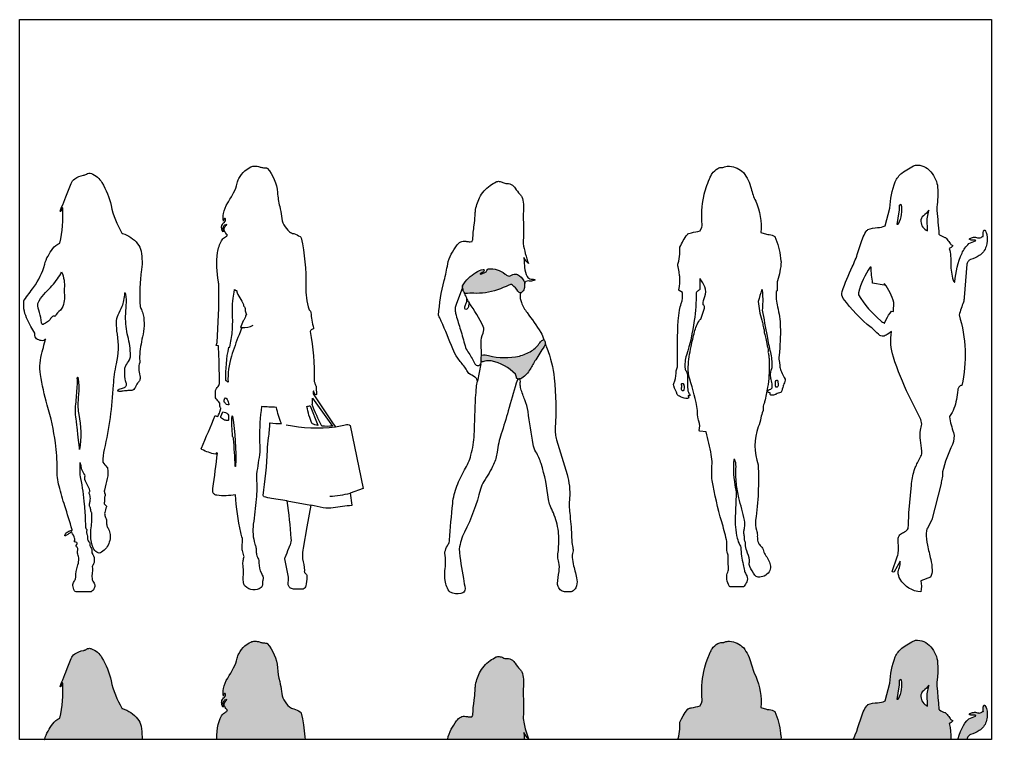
# Paper-space layout 'dwgmodels.com' of a CAD drawing. Header units: millimetres. Extents: x 3 to 256, y 1 to 189.
# The model-space entities are those that its viewports show. They can reach past a viewport. Long polylines and large blocks are cut down to what shows.
import ezdxf

# ---------------------------------------------------------------- set-up
doc = ezdxf.new("R2010")
doc.units = ezdxf.units.MM
doc.layers.add('dwgmodels.com', color=7, linetype='Continuous', true_color=0xfd634e)

msp = doc.modelspace()

# ---------------------------------------------------------------- hatches: boundary and pattern name
h = msp.add_hatch(color=256)
h.dxf.hatch_style = 1
edge = h.paths.add_edge_path(flags=16)
edge.add_line((1980.349894216295, -63.4733161411441), (1986.957614271476, -66.95647095668755))
edge.add_arc((1984.215533548335, -72.15833614694571), 5.880340819190566, 33.898047997852586, 62.20475478096648, ccw=False)
edge.add_arc((2032.507941367594, -63.4501773655524), 43.74964592857737, 187.1278117537298, 208.1530288423442)
edge.add_arc((2364.405756081898, 114.1617056010358), 420.1830934104229, 208.1530288423699, 212.4626574140059)
edge.add_arc((1935.76883247825, -158.5175469913836), 87.83618483673139, 24.502726678358613, 32.46265741404858, ccw=False)
edge.add_arc((2005.286670409808, -126.8324475180088), 11.43804795293083, -4.372070025811809, 24.502726677990097, ccw=False)
edge.add_arc((2021.282615328155, -128.0554249837418), 4.604580501050931, 175.6279299747942, 214.9174997259742)
edge.add_arc((2038.507817364521, -116.0311345374793), 25.61151140324822, 214.9174997255835, 226.1657752655026)
edge.add_arc((2014.007954011884, -141.5488263738897), 9.763563168487757, 1.1046912709638264, 46.16577526529352, ccw=False)
edge.add_arc((2111.73621961094, -139.6643430417159), 87.98286988371572, 181.104691271277, 192.7234762492888)
edge.add_arc((2050.855676151301, -153.4105804304315), 25.56973333148103, 192.7234762492703, 211.4862733619061)
edge.add_arc((2025.511352320882, -168.9332512705919), 4.150429192185345, 12.3592239104251, 31.486273362424583, ccw=False)
edge.add_arc((2017.827452589893, -149.6759928944655), 21.7990930142809, 290.3834216134084, 302.5794973935378, ccw=False)
edge.add_arc((2025.821925810292, -171.1915365275695), 1.153689385674174, 110.3834216156267, 165.5875506834125)
edge.add_arc((2007.85054574122, -173.066874581387), 16.99216378159079, -28.500940805522987, 7.311521186000391, ccw=False)
edge.add_arc((1937.156028401437, -134.6813804217008), 97.43569020720291, 323.74319503662275, 331.49905919481563, ccw=False)
edge.add_arc((8726.100795858642, -2933.124544987576), 7248.532542784926, 157.7826858209286, 158.0117761006364)
edge.add_arc((2005.049885614716, -219.250461984255), 0.2473747960300463, 158.0117761011109, 316.1881819885706)
edge.add_arc((2004.124189644887, -244.2224393232786), 24.82529092529223, 75.35221656039732, 87.4506957560867, ccw=False)
edge.add_line((2010.401917831838, -220.2040047711234), (1998.524231092375, -249.5305622638007))
edge.add_arc((3010.174964254104, -659.263975441419), 1091.475458166992, 157.9513292191418, 162.8658166559757)
edge.add_arc((2274.872529218382, -432.575112455021), 322.0227230548678, 162.8658166559703, 182.2324440199272)
edge.add_line((1953.094215317669, -445.1190698404189), (1950.543479642638, -442.571011328313))
edge.add_arc((1934.525961496568, -458.6053585640705), 22.66409448525403, 45.03008360705511, 54.85236439715459)
edge.add_arc((1943.36947804725, -446.0445187514089), 7.302373169544155, 54.85236439731186, 74.28723089062366)
edge.add_arc((1945.906754394893, -437.025586882201), 2.066666446431604, 173.0155945339658, 254.2872308912921, ccw=False)
edge.add_arc((2537.675787105969, -422.9788243617057), 593.9805873760107, 168.1509806050609, 181.3308390708774, ccw=False)
edge.add_line((1956.351694148889, -301.0147430624202), (1960.39880395772, -301.0380605899609))
edge.add_line((1960.39880395772, -301.0380605899609), (1965.261402731918, -276.4691273466951))
edge.add_arc((1610.564380410277, -206.2687125031037), 361.5772059851818, 348.8048944014907, 358.8281687112992)
edge.add_arc((826.0867389134289, -190.2220917616004), 1146.218948467494, 358.8281687111911, 362.2156278522311)
edge.add_arc((2184.095255473784, -137.6817093430711), 212.8055630241646, 169.6022354863612, 182.2156278523209, ccw=False)
edge.add_arc((1665.177073782821, -42.46332924171215), 314.7762971630319, 349.6022354863692, 355.8901069748152)
edge.add_arc((1980.905548433439, -65.1498240284322), 1.766190902809957, 108.33702871930251, 175.8901069743647, ccw=False)
edge = h.paths.add_edge_path(flags=16)
edge.add_arc((1887.124611887118, -546.3231541513522), 69.72103082809626, 12.39117164126992, 30.16160201693259, ccw=False)
edge.add_arc((1997.769832885801, -522.014096760127), 43.56310398829005, 192.3911716414724, 200.2420801919734)
edge.add_arc((1956.345256941612, -537.2899246896847), 0.5882992860038827, -80.24208019356558, 20.242080190001616, ccw=False)
edge.add_arc((1953.886514702265, -522.9927287069964), 15.09537433119984, 243.99116735668258, 279.7579198082176, ccw=False)
edge.add_arc((1950.892897521875, -529.1281527831283), 8.268576222518119, 204.8964773312765, 243.9911673564944, ccw=False)
edge.add_arc((1932.158958026946, -537.8227580306883), 12.38467169180663, 24.89647733151866, 61.86473650236512)
edge.add_arc((1938.593639119693, -525.7895018206425), 1.261000727753998, 188.0039736862226, 241.86473650347818, ccw=False)
edge.add_arc((1965.552392649713, -521.9987894543981), 28.48495878193859, 156.8712349682965, 188.0039736850219, ccw=False)
edge.add_arc((1941.16831044502, -511.5836248030509), 1.969696767772169, 86.68956617625082, 156.8712349684189, ccw=False)
edge.add_arc((1939.497299929058, -540.4726747933314), 30.90703398952406, 77.15722544951961, 86.68956617614668, ccw=False)
edge.add_arc((1946.050887626717, -511.7263035034172), 1.423082862707417, 17.74916554832572, 77.15722545020202, ccw=False)
edge = h.paths.add_edge_path(flags=16)
edge.add_arc((1928.281125627972, -599.4897249382179), 33.36211822184025, 42.79662974162068, 83.41342686371041, ccw=False)
edge.add_arc((1944.904179262081, -584.0984246603069), 10.70780215696396, -7.213520966964893, 42.79662974145077, ccw=False)
edge.add_line((1955.527230202319, -585.4429750512572), (1955.207666478771, -600.0659358890061))
edge.add_arc((1953.259869188556, -600.0233695878502), 1.948262347263543, 281.31012046044435, 358.748082626946, ccw=False)
edge.add_arc((1948.572860621516, -576.588726573578), 25.84701843443, 247.18459379789522, 281.31012046032134, ccw=False)
edge.add_arc((1954.162670186635, -563.3010977141367), 40.26253270484529, 220.7410778478286, 247.1845937979266, ccw=False)
edge.add_arc((1925.515801597434, -587.9770470124045), 2.453201135275875, 139.2589221522155, 220.7410778477845, ccw=False)
edge.add_line((1923.657092976366, -586.375985467027), (1932.107905960274, -566.3478076047813))
edge = h.paths.add_edge_path(flags=16)
edge.add_arc((896.3131013771242, -751.7285420706772), 1088.415862362052, -2.068345451295727, 8.839181349138812, ccw=False)
edge.add_arc((1983.438004736066, -790.9901966730359), 0.5822201973576842, 219.6258420363803, 357.93165454838515, ccw=False)
edge.add_arc((-2138.256188566657, -985.4613205288817), 4125.814014699917, 2.696487461697367, 4.283727332591053)
edge.add_arc((1963.801839269013, -678.1976218631114), 12.26432565411156, 4.283727332542921, 30.7139740731822)
edge.add_arc((2077.20277829832, -610.8276577509315), 119.6389913519625, 208.4366550658175, 210.7139740734332, ccw=False)
edge.add_arc((2614.987805672582, -607.3548184924384), 645.8235719778793, 177.9307198322516, 185.370236033071, ccw=False)
edge.add_arc((1970.518642325879, -585.1306558696946), 1.438882867727669, 26.847755280100387, 130.4364335762067, ccw=False)
edge = h.paths.add_edge_path(flags=16)
edge.add_line((2291.454311024845, -541.7106666278924), (2323.106914790969, -621.8488845968022))
edge.add_arc((2322.496895223548, -622.0898271601748), 0.6558789457523988, -58.20168538576769, 21.552787725384576, ccw=False)
edge.add_arc((2332.68231319219, -548.0882113413941), 75.20554702328148, 243.8934614338165, 262.48192502814425, ccw=False)
edge.add_arc((2552.950563859069, -499.8413986852815), 278.5626512066948, 189.2827486204228, 204.559154431426, ccw=False)
edge.add_arc((2175.046388482378, -62.94748992749265), 492.711866910988, 282.0652673626168, 283.6658851812962)
edge = h.paths.add_edge_path(flags=16)
edge.add_line((2301.077436467964, -510.870666768581), (2382.930457249149, -625.2659730843134))
edge.add_arc((2360.479813358003, -433.0609816239736), 193.5117313069065, 263.7679853652062, 276.6622855375332, ccw=False)
edge.add_arc((3293.086824999368, -136.7769577078392), 1071.522256980401, 201.9125548804219, 207.1315800690718, ccw=False)
edge.add_arc((2262.391886035765, -523.4476104071434), 38.89783512069849, 340.1440551612594, 354.5593920384113)
edge.add_arc((2217.721669969943, -519.193087036871), 83.77020047483835, 354.559392038578, 365.7016393073595)
edge = h.paths.add_edge_path()
edge.add_line((1904.214396698004, -293.1423095524233), (1908.519019428157, -281.5025408427628))
edge.add_line((1908.519019428157, -281.5025408427628), (1915.609338237944, -140.6138518041353))
edge.add_line((1915.609338237944, -140.6138518041353), (1915.278686542279, -48.29506504038909))
edge.add_arc((1842.459436435091, -48.55587661930396), 72.81971717092016, 0.2052113802342181, 13.21376935517686)
edge.add_arc((2309.218593929924, 38.48071868261005), 402.0770065868933, 172.8369317152573, 190.0826579943087, ccw=False)
edge.add_arc((2044.2516873646, 71.78031933095502), 135.025841118295, 150.6938895091361, 172.8369317152558, ccw=False)
edge.add_arc((1955.144039607896, 121.7976957293668), 32.84017269794738, 119.6059932147158, 150.6938895091032, ccw=False)
edge.add_arc((1915.89344759094, 190.8744080675324), 46.60918954701456, 299.6059932148341, 312.4896288924829)
edge.add_arc((1938.767905386217, 165.9022443687353), 12.74401895498267, 312.4896288925537, 333.8310568952038)
edge.add_arc((1948.815530986808, 160.964962778645), 1.548862425952385, 333.8310568955516, 407.7379379039679)
edge.add_arc((1981.49208239433, 196.9238270700587), 47.03917039095367, 207.0187585976084, 227.7379379033111, ccw=False)
edge.add_arc((1956.725037334177, 184.2941717325509), 19.23782662926002, 146.5771990951904, 207.0187585977376, ccw=False)
edge.add_arc((1994.391693732746, 159.4360757132014), 64.36766090720741, 135.5599442507487, 146.5771990953778, ccw=False)
edge.add_arc((1948.409123850177, 187.990116255573), 16.51381130378402, 89.91280761277733, 157.7795267737397)
edge.add_arc((1945.833605433872, 189.0422395723896), 13.73167928202193, 157.7795267732077, 187.7877765748563)
edge.add_arc((1801.895716248019, 169.356484223305), 131.5461404529357, 1.980545208705223, 7.787776575285704, ccw=False)
edge.add_arc((1955.253995099975, 191.9118241790724), 28.3466196480087, 162.8881416146859, 219.4434894541354, ccw=False)
edge.add_arc((1955.253995099985, 191.9118241790904), 28.3466196480125, 126.96242290863881, 162.8881416147265, ccw=False)
edge.add_arc((1930.826753872592, 224.3721399490529), 12.27803067499806, 306.9624229086532, 371.9146842580892)
edge.add_arc((1939.982879755355, 226.3040892589023), 2.92030288900138, 11.91468425823986, 108.0853157420994)
edge.add_arc((1941.354655367858, 222.1034911679922), 7.339215951329834, 108.0853157420562, 182.2554411263627)
edge.add_arc((1890.340033300982, 220.0942690786187), 43.71495761000237, -2.2554411262394183, 2.2554411262394183, ccw=False)
edge.add_arc((2011.035210236501, 233.5593638387323), 78.4969314114234, 168.0789454360202, 191.1543791646974, ccw=False)
edge.add_arc((2064.537970953922, 222.2640283204627), 133.1790126525021, 147.8371430495467, 168.0789454359504, ccw=False)
edge.add_arc((1359.983519827245, 665.3080380032969), 699.0979659539331, 327.8371430495479, 331.7898371824861)
edge.add_arc((1837.138308587843, 409.3509064826175), 157.627056658277, 331.7898371825108, 347.3258673479986)
edge.add_arc((2067.179778615265, 357.617942618763), 78.15966366862389, 152.8133094178449, 167.3258673480731, ccw=False)
edge.add_arc((2094.464162806699, 343.6036848585039), 108.8327307026973, 131.1191363595251, 152.8133094177316, ccw=False)
edge.add_arc((2094.464162806668, 343.6036848586619), 108.8327307025582, 115.83523443757821, 131.1191363595677, ccw=False)
edge.add_arc((2063.700369470306, 407.1419025505093), 38.23870767015857, 88.82749854469591, 115.83523443754501, ccw=False)
edge.add_arc((2063.397543823533, 392.3460067037799), 53.03770213868935, 69.133817025459, 88.82749854469381, ccw=False)
edge.add_arc((2100.988268126878, 490.9609918154438), 52.49891635093143, 249.1338170255356, 263.7571894308061)
edge.add_arc((2141.535934185653, 861.6288655790802), 425.3779662629224, 263.7571894307464, 265.938235216846)
edge.add_arc((2110.901906258396, 430.2254410907163), 7.111754224553964, 55.91391551956917, 85.93823521677467, ccw=False)
edge.add_arc((1984.236622853542, 322.8687088939843), 172.9002167714601, 4.3853861146059785, 40.91834308202817, ccw=False)
edge.add_arc((2488.159244948947, 361.5141522907022), 332.5020777967753, 184.385386114584, 194.417624674588)
edge.add_arc((1931.623678968951, 218.4376105698373), 242.1306161838906, 4.739829316987823, 14.417624674628087, ccw=False)
edge.add_arc((2264.736816771217, 246.0576388677462), 92.12561567970397, 184.7398293169556, 230.8116421012929)
edge.add_arc((2228.410517352057, 201.4987126078662), 34.63563447494165, 230.8116421013038, 262.7026717157175)
edge.add_arc((2171.044762341233, 27.13434555235003), 149.6931332067427, 58.30394002546808, 69.27805189244742, ccw=False)
edge.add_arc((2242.640327042502, 143.0752763019329), 13.42786137281888, 27.061973839100403, 58.303940025432325, ccw=False)
edge.add_arc((1469.283377030701, -23.64906346794727), 804.1085131591465, -1.7822430369843119, 12.411884329272198, ccw=False)
edge.add_arc((2555.372911165001, -57.44387483730806), 282.5066742147237, 178.2177569629887, 198.3215514637202)
edge.add_arc((2293.057981154168, -144.3057171685699), 6.18421374549404, 198.3215514644105, 234.5539313281118)
edge.add_arc((2283.066541013473, -158.3411258502007), 11.04429672249173, 5.4460686723261915, 54.553931327206385, ccw=False)
edge.add_arc((2725.716417183017, -116.1392728092371), 433.6127725713672, 185.4460686725996, 194.1287333776212)
edge.add_arc((2302.903403670306, -222.568004919861), 2.389428586350186, -51.560250050028, 14.128733376591413, ccw=False)
edge.add_arc((2289.449992662954, -205.618194617673), 24.02944561529235, 291.5602500490632, 308.43974995099126, ccw=False)
edge.add_arc((2302.614387991893, -238.9351747281035), 11.79404483518461, 111.5602500491139, 167.6320486090157)
edge.add_arc((1347.501374516932, -416.1499015608043), 960.5591777673166, -1.2445186667629855, 10.784821819021374, ccw=False)
edge.add_arc((2332.660126826896, -437.551849840096), 24.83201898810103, 178.7554813331735, 203.6300006876845)
edge.add_arc((4983.531465464643, 722.2386996919795), 2918.313135704606, 203.6300006877627, 203.886437375552)
edge.add_arc((2307.754918527978, -462.744562970641), 8.112236985914057, 0.7105061547879927, 23.886437375816513, ccw=False)
edge.add_arc((2589.152958915216, -459.2548593596413), 273.3074410131034, 180.7105061545812, 186.7396179475894)
edge.add_arc((2307.631573898145, -492.5233855904449), 10.17286704990822, -17.292165344357784, 6.739617947132274, ccw=False)
edge.add_arc((2315.83763916408, -495.0780593960754), 1.578341734222492, 257.2921653436222, 342.70783465571236, ccw=False)
edge.add_arc((2317.325895040861, -488.4783552339795), 8.343768593036266, 212.5188456952711, 257.2921653439108, ccw=False)
edge.add_arc((2330.468237416464, -480.0996812696751), 23.92976681316012, 189.3615463365865, 212.518845695232, ccw=False)
edge.add_arc((2292.921395881302, -486.2896335261046), 14.12389028052112, 9.361546336755515, 25.38627444414374)
edge.add_arc((2305.164138705393, -480.4799455007499), 0.5726089090497035, 25.38627444403928, 154.6137255559607)
edge.add_arc((2316.314834018452, -485.771411797574), 12.91512168137802, 154.6137255559516, 176.480569037232)
edge.add_arc((2348.102254174514, -487.7264344580535), 44.76260500080238, 176.4805690372418, 183.5194309627582)
edge.add_arc((2308.179478023986, -490.1818061635933), 4.764393718577484, 183.5194309628787, 211.827531377932)
edge.add_line((2304.131461471854, -492.694376460975), (2386.025758798187, -616.702674544038))
edge.add_line((2386.025758798187, -616.702674544038), (2395.213210621423, -629.0919193481004))
edge.add_line((2395.213210621423, -629.0919193481004), (2430.548924901708, -621.7231285707185))
edge.add_line((2430.548924901708, -621.7231285707185), (2440.983746463997, -619.5470860466576))
edge.add_arc((2444.565984310123, -636.7250650175166), 17.54751804414215, 66.23575960211389, 101.77945199650452, ccw=False)
edge.add_arc((2444.56598431014, -636.7250650174395), 17.54751804406473, 49.43344366596898, 66.23575960206409, ccw=False)
edge.add_line((2455.977677831583, -623.3950747518975), (2510.029496230633, -883.0527401881045))
edge.add_line((2510.029496230633, -883.0527401881045), (2456.408021415216, -901.2382861265396))
edge.add_line((2456.408021415216, -901.2382861265396), (2462.949255479365, -951.5828267321704))
edge.add_arc((2462.090699630599, -951.6943783462311), 0.8657724343321322, -86.26947275741168, 7.402932120788989, ccw=False)
edge.add_arc((2588.873777093881, -2331.45227806439), 1384.705104412637, 95.25099676603874, 98.40266839852022)
edge.add_arc((2365.720135862536, -820.7456281791701), 142.3941489439461, 261.5973316014859, 278.4026683985192, ccw=False)
edge.add_arc((2404.536364228667, -557.9673289207492), 408.0238425885381, 254.385019755685, 261.5973316014746, ccw=False)
edge.add_line((2294.707919526158, -950.9319187439851), (2277.242292352206, -1040.64940530774))
edge.add_line((2277.242292352206, -1040.64940530774), (2261.887773220758, -1128.429728787562))
edge.add_arc((2443.137040170721, -1160.133819483919), 184.0012123242175, 170.0782115454309, 180.6567209824776)
edge.add_arc((2302.51357570463, -1161.745708264361), 43.36851006799727, 180.6567209825839, 193.8695451539957)
edge.add_arc((2021.361646421246, -1231.165202163279), 246.2268515539572, 2.6474438338174195, 13.869545153953482, ccw=False)
edge.add_arc((2239.023324765032, -1221.100629706531), 28.33260693475966, -5.471062553276511, 2.6474438329275927, ccw=False)
edge.add_arc((2273.058036314609, -1224.360451799094), 5.857860016396055, 174.5289374478538, 214.3752940751056)
edge.add_arc((2298.294946168593, -1207.096358327791), 36.43482098971739, 214.3752940748456, 226.5456967560612)
edge.add_arc((2262.204645119779, -1245.188398959303), 16.03910957839211, -7.077368787550483, 46.54569675593689, ccw=False)
edge.add_arc((1264.38676523206, -1121.303834236442), 1021.518053564886, 350.86661499373446, 352.9226312125883, ccw=False)
edge.add_arc((2256.147300146601, -1280.750893114065), 17.02199921788163, 290.31020800906407, 350.86661499375566, ccw=False)
edge.add_line((2262.055682775284, -1296.714585421505), (2222.162372635776, -1296.714585421505))
edge.add_line((2222.162372635776, -1296.714585421505), (2210.764292990509, -1293.461956883342))
edge.add_arc((2212.00185199699, -1289.125219393627), 4.50986079044867, 217.0408465427224, 254.0730357832694, ccw=False)
edge.add_arc((2248.593749833719, -1261.510324863676), 50.35251982320947, 202.9591534571398, 217.0408465426527, ccw=False)
edge.add_arc((2214.552026104296, -1275.931546691393), 13.38211823660781, 180.2905717275052, 202.9591534574506, ccw=False)
edge.add_arc((2436.086760006022, -1274.808038420771), 234.9197010430987, 173.2559183220276, 180.2905717272862, ccw=False)
edge.add_line((2202.79256408328, -1247.220285940006), (2187.496099899912, -1171.750498712097))
edge.add_arc((2195.221044540739, -1170.184781577445), 7.88202003610636, 155.8561639864778, 191.4576835444219, ccw=False)
edge.add_arc((1640.962814695902, -921.7440144659918), 599.509945760001, 335.8561639870358, 339.8240862448881)
edge.add_arc((2360.453794335418, -1186.121796471064), 167.0165582831088, 154.3791702817963, 159.8240862447271, ccw=False)
edge.add_arc((2170.685198463004, -1095.115078058973), 43.44565394399217, 334.3791702819411, 368.4502861169395)
edge.add_arc((-1182.524770231626, -1370.858883773521), 3407.882311107147, 4.748778088604984, 7.369980318481935)
edge.add_line((2197.20334748596, -933.7093708307202), (2132.443565382458, -923.6553684787286))
edge.add_arc((2162.314405218568, -731.2514867894802), 194.7088101797267, 251.83827651830342, 261.17523976146015, ccw=False)
edge.add_arc((2103.554308423149, -910.3745495997782), 6.194034615716919, 193.3749332879879, 251.83827651820468, ccw=False)
edge.add_arc((479.8413176112276, -662.5863062565719), 1636.771891534968, 351.2418616962374, 357.8176402752799)
edge.add_arc((2585.038108705356, -742.8107105645051), 469.9529325176604, 171.5756130382728, 177.8176402752748, ccw=False)
edge.add_arc((1622.53207699047, -600.2615518562187), 503.0517559273528, 351.575613038275, 358.568077476696)
edge.add_arc((2126.640958521744, -612.8627450089301), 1.214596814513791, 77.08513035536748, 178.5680774766309, ccw=False)
edge.add_arc((2172.852631451912, -314.1124064676084), 301.0918546726669, 261.2236037248084, 269.9653730525213)
edge.add_arc((2592.332887392563, -452.3791663981169), 450.1426154053749, 192.2982926782723, 201.2057900505811, ccw=False)
edge.add_arc((2172.611975368161, 368.4091501363242), 916.8894282694068, 264.9036913616414, 268.74437724037705, ccw=False)
edge.add_arc((2885.436281538803, -659.9957316962875), 802.573854883957, 171.7516820190812, 181.2904582554358)
edge.add_arc((-1425.566647722281, -757.1077745268424), 3509.522735518486, 0.41426067931632815, 1.2904582554551212, ccw=False)
edge.add_arc((-3091.23110800017, -24.52464136579715), 5223.194165671013, 351.207983123161, 352.21837931179795, ccw=False)
edge.add_arc((2144.935323976316, -834.3789995272806), 75.23041006756348, 171.2079831232705, 184.6793410026754)
edge.add_arc((1583.375632567847, -880.3437675484348), 488.207294487265, -5.420387585218293, 4.679341002547005, ccw=False)
edge.add_arc((-150.799970319576, -715.7933015455253), 2230.172241755645, 351.90553608859614, 354.57961241480376, ccw=False)
edge.add_arc((2237.850125173126, -1055.513082486358), 182.5148096995951, 171.9055360885701, 197.7542465524488)
edge.add_arc((1828.746779836863, -1186.501524695986), 247.0471988135255, 14.364160073892322, 17.75424655248611, ccw=False)
edge.add_arc((2018.504206731548, -1137.906601097274), 51.16624603542505, -4.60552408868341, 14.364160073964513, ccw=False)
edge.add_arc((2101.840648394845, -1144.619778825598), 32.44014884147487, 175.3944759113149, 188.4778419605425)
edge.add_arc((2134.35929320704, -1139.772690904994), 65.31805208562584, 188.4778419604021, 206.9809000662788)
edge.add_arc((2039.944863808277, -1187.839607450857), 40.62774983649331, -0.8879452140442936, 26.980900066393588, ccw=False)
edge.add_arc((2171.599291426634, -1189.880094198189), 91.04248938894177, 179.1120547858826, 206.8672791517401)
edge.add_arc((1970.693973384195, -1291.660956199187), 134.1736083647489, 18.986725013427076, 26.86727915175038, ccw=False)
edge.add_arc((2085.964914592444, -1251.99985959672), 12.27039892896021, -18.986725013429123, 18.986725013429123, ccw=False)
edge.add_arc((2129.777155416564, -1267.074270350111), 34.06263794099577, 161.0132749864754, 170.8848511184463)
edge.add_arc((2182.971146499578, -1275.608993093148), 87.93695630921474, 170.8848511186776, 180.5631669418905)
edge.add_arc((2074.172903809906, -1276.678418230389), 20.86654217536901, -40.71238963807173, 0.5631669415877241, ccw=False)
edge.add_arc((2060.02675331863, -1250.775585080185), 49.58903765823112, 222.4069486620913, 307.17296871780144, ccw=False)
edge.add_arc((2042.326240709973, -1266.942311144908), 25.61673742940439, 190.9383657946686, 222.4069486620006, ccw=False)
edge.add_arc((2097.378793671538, -1256.302624772174), 81.68800024464653, 173.7421537373448, 190.9383657947715, ccw=False)
edge.add_arc((1849.336180905495, -1229.103164959318), 167.8414536519152, 353.7421537373217, 368.0335600273252)
edge.add_arc((2109.465915570218, -1192.388926043755), 94.8663958613576, 174.069581607, 188.0335600272422, ccw=False)
edge.add_arc((2101.310078300229, -1191.541725825415), 86.66667453777023, 163.0977317641315, 174.0695816071871, ccw=False)
edge.add_arc((2004.61089383026, -1162.158085697275), 14.39830745073693, 343.0977317642553, 372.3842189595344)
edge.add_arc((1873.242337600677, -1191.003406234117), 148.8964490093403, 12.38421895925288, 20.89955360312239)
edge.add_arc((2025.123006795602, -1133.007174252842), 13.6806114854416, 184.5783981049316, 200.8995536035957, ccw=False)
edge.add_arc((2127.646435087024, -1124.797237932904), 116.5322347249596, 170.3128372110214, 184.5783981044897, ccw=False)
edge.add_arc((1971.851883109593, -1098.20271200453), 41.51589476477332, 350.3128372111086, 374.2936055064094)
edge.add_arc((1494.645134607621, -1219.784469555306), 533.9673183437486, 14.29360550630422, 16.93407023423427)
edge.add_arc((3083.327051178518, -833.31937275361), 1102.328856545972, 183.8934604101312, 192.0929437926516, ccw=False)
edge.add_arc((1937.406840196954, -646.0738544876913), 266.1247498319537, 263.316439481265, 279.9832570357959, ccw=False)
edge.add_arc((1908.527298876227, -892.5239033520363), 17.98838713568608, 223.612732035756, 263.31643948137776, ccw=False)
edge.add_arc((1909.059440672006, -892.0169260349314), 18.7233707347368, 186.5009567711303, 223.6127320356135, ccw=False)
edge.add_arc((1937.174722994372, -888.813118653822), 47.02060526042167, 171.5890482884172, 186.5009567710743, ccw=False)
edge.add_arc((-2410.340534262578, -245.9787763430653), 4347.76322375052, 351.5890482885058, 353.5203181337055)
edge.add_line((1909.648904703714, -736.6276294113359), (1906.346195314731, -735.369482246746))
edge.add_line((1906.346195314731, -735.369482246746), (1901.210142044216, -741.6783327747653))
edge.add_arc((1969.187428070354, -456.9161049039209), 292.7634503100517, 244.9383171499264, 256.5738506808404, ccw=False)
edge.add_arc((1846.632868992905, -718.9981949249932), 3.44244889383675, 192.0458793672604, 244.93831715082, ccw=False)
edge.add_arc((1846.99937470617, -718.919984941146), 3.817206468048534, 143.5934285570594, 192.0458793659289, ccw=False)
edge.add_arc((-16193.43846695851, 6862.562954233216), 19565.04781380517, 337.2080799753797, 337.6358648491555)
edge.add_arc((1933.228924456574, -508.8572043785579), 80.12514619153445, 245.5084220081844, 253.890623205961)
edge.add_arc((1824.007552687567, -534.6885435958226), 100.9115672177009, 329.5453907450594, 345.9822392489814)
edge.add_arc((2129.182687886568, -610.8777383359155), 213.6304117594658, 164.4831860400288, 165.9822392491317, ccw=False)
edge.add_arc((1921.26410606225, -553.1510988682289), 2.153048153632643, 344.4831860394244, 385.2291947389809)
edge.add_arc((2063.738850136305, -486.0188796085375), 155.3454837814261, 203.5586889643679, 205.2291947396014, ccw=False)
edge.add_arc((1939.547522938793, -540.1701348750482), 19.86174232873996, 177.4045350724471, 203.5586889643731, ccw=False)
edge.add_arc((1852.951243357228, -536.2446892025473), 66.82346264359792, 357.4045350723596, 362.5954649276405)
edge.add_arc((1913.874923580296, -533.4829932261707), 5.837220124579297, 2.595464927270685, 40.67440001765907)
edge.add_arc((235.8327821418225, -1975.522986721219), 2218.37078400166, 40.67440001808968, 41.22755153653835)
edge.add_arc((1912.475190557156, -506.3087861385578), 10.91612729767255, 173.1637178058357, 221.2275515364777, ccw=False)
edge.add_line((1901.636673317331, -505.0094096646299), (1900.97861263483, -482.1067279047093))
edge.add_arc((1911.597892052881, -481.8016051101172), 10.62366204650793, 143.7355275366436, 181.6458216285984, ccw=False)
edge.add_arc((1211.04971905417, 32.13370535333843), 858.2245675269892, 323.7355275366469, 325.1209013333052)
edge.add_arc((1897.929896877416, -446.6681235241447), 20.93395488230122, 325.1209013331447, 351.2819023165259)
edge.add_line((1918.621982093213, -449.8411467570277), (1916.345349456282, -355.4896902200126))
edge.add_arc((780.1451069303841, -382.9053830898945), 1136.530954849644, 1.38223764558733, 4.406027004255822)
edge.add_line((1913.317245202208, -295.5926327271518), (1904.214396698004, -293.1423095524233))
edge = h.paths.add_edge_path(flags=17)
edge.add_line((2197.20334748596, -933.7093708307202), (2294.707919526158, -950.9319187439851))
edge.add_arc((2015.131784731155, -127.7803287442584), 92.54462453975442, 267.0703913505133, 297.1043544219337)
edge.add_arc((2360.813964645244, -558.1975737780376), 356.1111540211986, 271.8020032824588, 285.571388433008)
edge.add_arc((2323.690965712402, 14.80704159087327), 647.8590150759013, 258.3711136493036, 276.3382506095464)
h = msp.add_hatch(color=256)
h.dxf.hatch_style = 1
h.paths.add_polyline_path([(4136.40352917583, -111.8798710281249, -0.01769943934873221), (4149.602778419851, -66.80810279856153, -1.004259732079606), (4153.4497799567, -66.34211358937586, -0.03282596875805059), (4155.882766947163, -114.3228534976679, -0.02766229587493746), (4153.514675974451, -147.9650059473503, -0.005586380338450506), (4173.662025663266, -255.5781317878054, 0.01488511994757505), (4187.48699972567, -322.515211732405, -0.06386325554620798), (4193.525668899343, -379.3308663121675, -0.08529757721679235), (4191.893306365855, -388.2684794858064, 0.09639989239136333), (4187.054922142048, -418.5140700980023, 0.05824756162183356), (4190.189875394948, -439.264696518119, -0.07441330612215019), (4193.526599409683, -467.4699000066822, -0.1437485515944643), (4183.028856077, -474.6773243970627, 0.1041162835438056), (4175.828217914242, -478.8346147786734, 0.2990453430365161), (4174.744137353537, -482.9336722102662, 0.5492068463557015), (4184.01936457452, -488.8066887117758, -0.5523432223920286), (4185.837191091658, -490.1493789250241, 0.03734993831424421), (4185.837191091661, -495.0573242237212, 0.2283143105653171), (4187.324810820846, -497.6339571770422, 0.179686844453498), (4191.622292618114, -498.6978594673678, 0.03466578235859466), (4206.320320119698, -495.9898732071299, 0.08573648146588456), (4209.77995801918, -494.4342724687099, -0.1167115258560081), (4229.486987470556, -486.9885874994365, 0.1923180297611546), (4230.672026587517, -485.8335433924331, 0.07237590129222572), (4238.350320377167, -458.4858972479764, 0.07184077986112418), (4246.927277247066, -436.8926518520628, 0.1875830108329621), (4246.305293152933, -432.3541057318517, -0.02648542206454335), (4231.394423077679, -401.8062200317241, -0.02793874414516049), (4224.563567463756, -382.8147697589011, 0.1294507237818558), (4224.563567463782, -370.1410299692533, -0.01204869347140982), (4223.140406488718, -364.1539295953241, -0.08103608855118587), (4221.722743009831, -334.3675056941307, 0.03530729178218751), (4226.896551173915, -215.7096504765595, 0.05633575409814139), (4215.511288945419, -134.6618506553677, -0.0858384259644023), (4210.330883786588, -70.73371434297951), (4213.852681740867, -68.64018635157298, 0.06569075504616687), (4213.852681740867, -47.83019628927066, -0.1063596218179408), (4215.53713995956, -27.01008610276082, 0.04986349784828353), (4230.745462900708, 50.80554573797434, -0.0450936044816011), (4227.814453949323, 66.11022701097465, 0.0782822861952365), (4204.610854688548, 155.0002506612182, 0.152332100624798), (4181.047770355633, 163.2098912214242, -0.0646557366012357), (4170.035826432353, 165.0101682576256), (4147.385479785949, 171.7984935971399, 0.118937553219427), (4125.626494517649, 300.7167879528328, -0.05758384013725031), (4106.823602122481, 352.1150860499115, 0.1067899352480109), (4074.861418456578, 418.5466735454426, 0.1731368663837842), (4017.988036690297, 444.7651138903142, 0.1213668192939392), (3997.631245204271, 441.6371230886542, -0.1240615055547987), (3984.663759938273, 439.7149794124706, 0.1492637788695219), (3969.781878623304, 435.6667247985497, 0.08539494418596424), (3945.837089108164, 414.1380702077317, 0.07729326321182478), (3941.746926819068, 406.8910337598484, -0.0197777185256293), (3935.464874683499, 391.9950252036166, 0.05971574751611797), (3911.691428042651, 320.1012363833492, 0.07121907969121166), (3904.964564589155, 203.9857521744127, -0.1283328294887339), (3903.197337099638, 193.748364430063), (3896.305165232403, 178.5687888303255, -0.02356450939054025), (3860.766847900037, 170.7061114937003, 0.04501918137639942), (3850.037884366075, 167.8451407506173, 0.1475452607589778), (3844.140989328456, 163.4220260853598, 0.05365902125186736), (3813.824372296203, 111.3287546316732), (3813.156918058619, 105.1823801869015, -0.0314483253888429), (3812.895934785058, 82.21542561788556, -0.0519286902500898), (3806.191956255258, 44.95188753947812, 0.1245818695186305), (3805.714517940543, 30.86551799956061), (3810.461797156091, 9.02226713421436), (3811.650662539712, -7.444522347014754, -0.2520110048197129), (3813.169198670522, -10.03226912394251, -0.05245600175263129), (3809.441513113951, -64.85844909776516, 0.3102087994480174), (3810.425078999464, -67.00936323405121), (3823.67688161456, -74.95854630663963, -0.1129279629866999), (3819.144567261487, -120.6943247197301, 0.03952073778613618), (3812.291951792705, -148.13984951106, 0.02370984472431445), (3807.0011364667, -192.6673199914237, 0.02669606656013641), (3803.996256516413, -364.5870398928079, 0.08611357273351287), (3803.54546187799, -373.7145194948664, -0.1321879388382096), (3801.223805565734, -390.1420595672253, 0.09723150702782607), (3797.56845682322, -407.3428391673662, -0.103659781266677), (3788.021199143736, -449.6153346561732, 0.217697143239386), (3788.021199143737, -460.1859303978047, -0.02238508196364553), (3802.150299776089, -495.1596740530788, 0.3061310000085122), (3810.89827864337, -501.6386212071045, 0.1527863178656867), (3846.505589293642, -511.6382089193941, 1.190513397669438), (3848.357471394904, -503.5153157614943, -0.6097877427599652), (3848.125906539208, -500.4640731736397), (3851.201788403439, -498.5724205033698, 1.239303943932841), (3854.812932326789, -498.2424732656691, 1.549607861819543), (3849.22729781859, -499.7867227919869, 0.6401822684919753), (3854.812932326789, -498.242473265669, 0.06997030412943481), (3852.446756161919, -493.2649458259423, -0.04806015558315706), (3848.694782268936, -486.1867686852056, -0.07417403168265231), (3845.725725534132, -474.2249757554595, -0.03673743395197997), (3844.90769819023, -436.6655306738447, 0.05360056053496298), (3843.394097020534, -409.3883935048242, 0.1480229228616438), (3835.335267580454, -392.9761882138893, -0.1115127760849754), (3840.298418898922, -333.7442844058396, 0.04093089533040655), (3872.719221545531, -191.3640825817122, 0.03904504103057106), (3880.106781690014, -76.13053229888355, -0.009839273633909483), (3883.089927355691, -72.66773405473499, -0.1071153857885928), (3894.276282522547, -64.57008371974631, 0.2988360052324981), (3895.598468566701, -62.5381004299789, 0.0006763438336121252), (3895.383455022695, -21.75038620958946, -1.187732782274425), (3897.379231274107, -19.64345039967012, -0.05890960046432816), (3916.167182115278, -52.18513582662672, -0.2057912228153547), (3916.167182115305, -92.5276829177966, 0.09499002634089732), (3909.175484210118, -124.3151635186632, 0.1867550417338257), (3911.435582065392, -128.2297678340525, -0.3138749871606134), (3914.846581395473, -139.8904748613236), (3899.803950414451, -184.7278692988502, 0.1009365192861844), (3894.826824743815, -189.6532581358089, 0.08647384917449978), (3873.513520164411, -237.7781904290156, 0.008841392803854601), (3859.533261028922, -298.3834169196432, 0.03390774744800298), (3847.635350944276, -382.061557220252, 0.09916583589416268), (3853.85122857488, -431.8370972796766, -0.03767397902044536), (3886.520313464436, -561.6143807978222, 0.08113255046612262), (3888.957749590812, -596.1956982194897, 0.02185410758129602), (3891.581103347126, -605.45874289526, -0.1398326165890713), (3893.15417974816, -643.054694095187, 0.4498752271578401), (3895.625265661487, -646.5943917119287), (3921.478862354863, -649.6027925018789, -0.0238607936392532), (3942.824538233787, -742.7214867836951, -0.0509626120828223), (3945.7241219662, -780.9073035753138, -0.003500789438579004), (3944.580924150578, -815.4840456148246, 0.05080822070606134), (3946.651817954649, -849.1272643591177, 0.03157544563378359), (3985.869954277352, -1019.588096624721, -0.01738287556889341), (4005.127527912486, -1093.614449586517, -0.07381155558803007), (4006.693189086926, -1115.206122307035, 0.05596151861595852), (4007.761927799471, -1144.206346331164, 0.09672806878114586), (4009.334646224076, -1148.631254313481, -0.1264029837832999), (4011.924299053947, -1157.540269127213, -0.003985070287731346), (4013.453132734739, -1222.751268108297, 0.1781388633870541), (4006.120273337157, -1248.738873407996, 0.09153583547979856), (4013.834103452462, -1277.721348440729), (4017.524713534408, -1285.506330797711), (4021.161523551836, -1287.606044040281), (4071.955683773683, -1287.702128439601, 0.2396944818904982), (4078.277255379585, -1284.222966008461, 0.03265537830695538), (4088.462503814776, -1266.91399607672, 0.2301224952542038), (4088.810098954551, -1242.466955517083, 0.008739707318238714), (4079.677581358313, -1223.82989251801, 0.01969708468398849), (4074.074509494764, -1195.386179640175, -0.04447198073703711), (4063.774913151268, -1124.853722008713, 0.1228124460046337), (4060.914118724946, -1115.622462665598, -0.08268010763107325), (4049.443223413994, -1086.897488571192, -0.06388867559631917), (4041.489421223812, -996.0665724420969, 0.001549634056076405), (4044.897510513521, -904.3956860057395, 0.06249638304924316), (4043.003047963272, -883.5818669691647, -0.07837233063066745), (4035.934121663187, -764.263035707268, -0.8376340302441937), (4039.120844425965, -763.4595018246048, -0.1189035238540874), (4044.516291156482, -792.0438701705109, 0.03770452126909629), (4046.289041711726, -862.2708822946149, 0.03610845571359434), (4056.515534148424, -920.862902005842, -0.001429136898016164), (4079.294598900776, -1013.097403749922, -0.1110793300339498), (4079.855420160289, -1044.226518038448, -0.0001987750423708419), (4077.000020950537, -1058.054291263287, 0.1023717517309726), (4077.000020950546, -1068.305065876809, -0.01854674094729797), (4078.367516586202, -1076.420193782529, -0.03139945300915301), (4079.425311447103, -1092.166632048186, 0.1123317554517125), (4080.909660826296, -1098.563054608787, -0.1143189526030354), (4083.736524198448, -1110.965509153527, 0.09462818634735545), (4088.88281931486, -1138.443323344736, -0.0518849840664325), (4101.036949723151, -1182.331788952127, 0.2095880523007975), (4101.391673051474, -1203.597447783734, 0.04689659682927184), (4121.89528517396, -1239.110745718606, 0.2183093411066733), (4135.739585126945, -1247.103756023214, 0.2717937834756999), (4180.626790042085, -1226.133743920507, 0.1902063065127346), (4186.056704791516, -1202.632857424546, 0.1293236608513394), (4167.534798345359, -1159.555918691528, -0.1162244487866698), (4157.907803421439, -1138.668685664177, 0.1629832572639094), (4147.388778283307, -1120.44919967885, -0.1137048943618172), (4136.773600123268, -1105.589125318302, -0.08946535659858354), (4132.334385218688, -1085.299100257619, -0.01847130221412929), (4132.334385218691, -1074.264054793217, 0.0958276629633907), (4129.171816639079, -1053.908423410459, -0.1232034840530187), (4125.015633263416, -1012.499356755545, 0.04983476781095705), (4135.386287933605, -784.9825535114289, -0.1674542343596869), (4136.054808967147, -628.2125432111383, 0.091761540034906), (4147.241522110682, -592.145079734906, -0.09627525748395524), (4157.012741496937, -561.6097812116026, -0.09150451507970932), (4157.922517822455, -537.7385454039722, 0.166152413886905), (4160.755133364658, -532.8323113665842, -0.007532097545282135), (4162.373442648038, -525.2160164022623, 0.01298264246825167), (4174.359338231952, -465.6184111285173, 0.05156484705578522), (4180.965921595674, -370.6633408235956, 0.06172244968146475), (4180.655453728439, -347.1360877205668, 0.2707743184981965), (4178.696709068153, -344.6399630032869, 0.04814315745275168), (4179.484947423112, -337.8401041731559, 0.1226298721729086), (4175.646039258568, -321.0555003427118, 0.2289092513688887), (4172.569781006116, -296.6130456589927, 0.04023112981226206), (4167.330598346507, -264.6379887985971, 0.01471588579533245), (4160.62681396465, -240.6264505861314, 0.1034688942656726), (4157.741994386085, -220.2727698868898, -0.06571222417207256), (4155.374977342753, -209.4731917948046, 0.06225669244590577), (4151.15962557268, -189.5870217290137, -0.07291665234727801)])
h.paths.add_polyline_path([(4216.547630788624, -438.7380817028625), (4218.713132656363, -456.6416186248053, -0.2341684285382787), (4216.547630788624, -462.7696737156593, -0.2540940170029283), (4208.333153689214, -465.0733193979267, -0.04324519613075858), (4206.728668978245, -445.8834613092989, -0.2402908396273171), (4211.858393815546, -435.9003737692122, -0.1622420169899569)], flags=16)
h.paths.add_polyline_path([(3831.986026577784, -465.9122824744505), (3830.689486989821, -476.9784347192362, -0.1603576697825908), (3825.856855959052, -479.0974762804616, -0.2863929904458131), (3820.393061294928, -476.3725649848749, -0.1812388556099898), (3818.997745774602, -469.1845625948757, 0.09292451074031925), (3818.687977635931, -452.4098637460629), (3827.889981353065, -450.6424180522804, -0.1916485108276665)], flags=16)
h = msp.add_hatch(color=256)
h.dxf.hatch_style = 1
h.paths.add_polyline_path([(4962.730330171569, -167.8725543514513, -0.007473781817138393), (4980.456185309074, -115.1053596461434, 0.06601481101445097), (4984.41454485081, -96.27462318436135), (4994.819270046526, 41.5446896415686, -0.09858862488516856), (5001.135299726926, 53.83953018372999, -0.1499200754324649), (5010.455542219469, 60.2442451831518, 0.06547702828133578), (5045.923896075237, 76.73523607254415, 0.1750389670941672), (5074.321842980502, 113.4583944158482, 0.1303071508331466), (5076.910012764927, 162.6882073946872, 0.1096816319393361), (5068.6679535196, 180.893582925009, 0.4999325514460278), (5065.260180364924, 180.8935829250075, 0.1902248914357273), (5062.56074406512, 171.0499208324066), (5062.114520361629, 158.1471761864016), (5061.686857957375, 154.5524080674858, 0.5029295354506211), (5059.695692037314, 155.7020082471954, -0.2133574573900331), (5041.853122765514, 149.1202236718714, 0.1446223888309422), (5021.74586397763, 152.1631812926562, 0.06239079444721651), (5006.718312431115, 146.7648140494802, 0.2494507516116812), (5005.173064955405, 143.882277750592, 0.4401139217712476), (5006.580007773488, 142.4466076954809, -0.1905518155642088), (5010.433169103311, 141.3717948240781, 0.1514505011171126), (5017.063555164505, 140.1683402177394, -0.07395268940623824), (5030.286439824926, 139.4254828779878, -0.7533067626200074), (5030.535882899736, 137.0402313303402), (5002.64040476696, 125.7764026749647, 0.0958799471935004), (4975.062456400676, 86.69727518867109, 0.08908020886724662), (4945.518729135319, -31.13084440533711, -0.9885058159678075), (4942.698989935544, -31.65311375519496, -0.1235849416837237), (4938.597254338046, -24.64623647121269, -0.06914558496360697), (4928.7887923956, 42.23769431502858, 0.07220272986715066), (4922.374993301153, 105.7728280648506, -0.07012905418523943), (4927.677112779887, 108.6659639536268, 0.2172178988984083), (4936.756999579504, 117.7797916301281, -0.1305293996980968), (4926.014219156038, 126.7085750343917, 0.0007119028556067892), (4914.231656524169, 143.2413453637438, 0.06955804542492929), (4908.343943350172, 149.4421862137757, 0.09013830046230811), (4904.927244029377, 151.2760930113338, -0.07531094569974629), (4882.599810743382, 162.4261892364518, -0.3170608314493228), (4880.165756797227, 165.3869248053993, 0.009464587578635105), (4871.165949724133, 261.9443128588755, -0.06198473449138028), (4871.340451624336, 276.5534400402336, 0.0485843521983551), (4874.470839515165, 357.4793780212046, 0.09742032692109372), (4866.142168563391, 389.7392478726302, 0.05445170856031481), (4846.1239158777, 421.9774040478031, 0.25670932645564), (4783.248233603306, 448.8393984592221, 0.0684194776315506), (4727.216968206963, 416.1223517326373, 0.1305527962128027), (4700.401370222799, 380.5560194638279, 0.09354456601783928), (4678.359620745829, 271.7353655853998), (4658.34548246492, 199.2634941911792, -0.1192059880264334), (4627.133491928805, 191.5685514801062, 0.09184114481440848), (4587.711873690316, 184.0853068890897, 0.01725791761946701), (4583.627753029268, 179.570432204051, 0.08399237353100034), (4568.667149796418, 154.225557560735, 0.01708190636524591), (4546.30742889368, 89.262520463366, -0.04001516225260431), (4522.72907709733, 29.76722326501931, 0.03645272798278179), (4481.752093188559, -71.5202036801837, 0.2394107758880741), (4486.286934297519, -99.9064382535501, 0.06744439237332055), (4601.269320982785, -220.1400701274346, -0.05100240797409151), (4613.321226030669, -230.1536175384833, 0.02927589157668039), (4637.229102129337, -251.8378077929203, 0.2662104716872631), (4655.032619561783, -254.6703057727893, 0.06567615053367698), (4670.034599294349, -246.5961844618774), (4684.509098392718, -236.1551402335737, 0.1156690394389496), (4692.368355281292, -341.2203591351346, 0.04035233194938129), (4756.439144282031, -499.0428852641436), (4806.110376788081, -597.7298615216878), (4810.00606720462, -617.1845313111447, 0.03901824020190485), (4804.154314392833, -642.0411214189601, 0.07824955872841467), (4804.277537327962, -683.5680076797428, -0.01776977860027287), (4809.828845613156, -728.248047580847, -0.1438332750058859), (4805.506675063007, -749.8325258835529, 0.01139734526230453), (4784.53673964166, -792.0998537995398, 0.03959871746545101), (4778.467225567036, -808.2939207383965, 0.04507729466266912), (4766.864673953656, -868.8373610680441), (4755.498317066242, -982.9825979163178, -0.01740717979323613), (4753.692716214246, -1046.897550611255, -0.1482323797658651), (4734.173752500215, -1063.342984512163, 0.09756263118347307), (4718.833345544634, -1073.845424512997, 0.1574964282877031), (4712.268452490936, -1086.979167304435, 0.07569438773004733), (4712.268452490914, -1107.712899534339, -0.0582555353130227), (4713.359304385383, -1139.117828626697, -0.06087137607213323), (4708.351120770329, -1163.417952899546), (4687.832684471108, -1224.344393041652), (4691.359070879389, -1226.38035318374), (4695.158874744939, -1225.05285796502), (4720.087913555191, -1181.607563102305, -0.08975176655834374), (4720.087913555193, -1195.189793773179, -0.04720161684926832), (4713.023085458559, -1220.387510671911, 0.09694761492550724), (4712.008152467126, -1226.147988646406, 0.1285284360455846), (4720.487452473556, -1256.252732049163, 0.2546260930634321), (4805.668136392264, -1307.537219286067, 0.1168144955449914), (4804.85750567885, -1262.708972968494), (4844.953286372631, -1247.224028525341, 0.1299033789566203), (4851.867067000521, -1217.991330690362, 0.05215820302898553), (4846.127611868331, -1174.206803694938, -0.005031510278397308), (4832.723578602663, -1115.50708714172, -0.0580505368749746), (4827.729690800578, -1064.954282064324, -0.1184822193506858), (4832.720277780798, -1045.680724076068), (4850.676493092945, -1011.954132393017), (4888.941596132452, -862.4722136038743, -0.02702639275899559), (4893.043518180635, -838.1130464599022, 0.06429272553787824), (4894.17748996666, -825.8834438831691, -0.06540917073862784), (4895.292423913819, -814.1431745148394, -0.05736666513448392), (4935.414534514262, -700.6916654720126, 0.1561799752995844), (4940.471540033521, -652.3172157293125, -0.04550410520193079), (4923.061680477676, -587.8187050223712), (4924.13728350498, -586.5195327566055, 0.1088401995263177), (4951.861560559482, -515.8631767463983, 0.007546599325979909), (4957.463845621955, -476.6765736116313, -0.1203678035422787), (4961.924255522044, -465.0558704617243, -0.2348380345457656), (4974.213401331118, -458.2878567506888, 0.1330217881166286)])
h.paths.add_polyline_path([(4693.034191491384, -153.5150114836524), (4685.21656679986, -152.6226534058642, 0.06283049997488387), (4662.962820875635, -186.7144560842315), (4655.473203516543, -202.1082889495478, -0.04347430085916595), (4640.593383468973, -191.7583651115747, -0.0845336858070563), (4549.335258854067, -85.0455945730304, -0.1183116219386999), (4549.375008187939, -76.37464678060938, -0.0908320327960546), (4596.647031339333, 29.11782219187893), (4600.474706229037, 28.40080381381814, 0.02802961165601753), (4607.089599760493, -37.63554453995494), (4654.703211485652, -44.69990939739989), (4653.819660503021, -38.78728587762089, -0.2427961491389461), (4655.967496000158, -39.79164916140012, -0.1002071919754179), (4694.059236155514, -117.2059815944837)], flags=16)
h.paths.add_polyline_path([(4832.411325502133, 178.0650416986855, -0.2820513143022662), (4805.421644031838, 217.3277308247654, -0.248683276017661), (4816.278442353332, 240.6871788033171, 0.08343803599288405), (4838.051430544885, 263.7768625516904), (4838.296690908446, 261.7492422656779), (4831.206850950297, 227.7316397314805)], flags=16)
h.paths.add_polyline_path([(4712.000039883784, 205.8560007673812, -0.4289603290498807), (4708.623345594311, 204.8353169768006), (4716.416934723717, 256.5788052489407, 0.04288814621620224), (4718.167044429905, 283.9847343050329), (4723.739017719676, 288.8753521789287, -0.1646365697052166)], flags=16)
h = msp.add_hatch(color=256)
h.dxf.hatch_style = 1
h.paths.add_polyline_path([(1527.336491605798, -78.91115555473522, -0.6960640640920125), (1529.757485897147, -77.5636782643896, -0.1711007651025912), (1532.48405653422, -82.2862371382518, -0.07079307358892277), (1534.443415102185, -127.4786017175182, 0.01838002505310351), (1531.610409876832, -173.6621103227974, 0.06895367848726265), (1540.928700700424, -255.6420569475568, -0.05699497613196955), (1551.920643967646, -335.371218156882, -0.1434315038300422), (1547.187192871269, -353.0377755038666, -0.008265120720781921), (1532.27532557606, -376.6525463553315, 0.1577513449808838), (1528.612878671802, -390.050497354706, -0.02304619965639658), (1528.612878671797, -413.2567176290524, 0.1082012187935377), (1534.375604133287, -446.9330167715482, -0.2254717646154412), (1533.612950633378, -459.9586402590285, -0.2146373456798059), (1523.410478416671, -467.6492367098728, 0.05540054959252111), (1504.834261828094, -474.0901102680788, 0.1959839636499281), (1499.790080293317, -479.622289932083, 0.4682341718516664), (1501.369254281744, -482.3574995140164, 0.08589552093421299), (1516.384239252352, -482.3574995140127, -0.02091523327716198), (1536.307961048465, -479.7619241812204, -0.03132100796829761), (1552.371019262207, -479.3586546804185, 0.1441152546108365), (1560.95396507557, -477.1786015658499, 0.1661522492048148), (1572.785291539305, -463.3159080967073, -0.08635100046706112), (1584.257598300365, -444.5822786503198, 0.1136614357980543), (1590.490684370667, -433.0469966099736, 0.1334888905036506), (1590.544749043559, -418.2094521273366, -0.04755781698737455), (1585.566687520114, -388.6279723720637, -0.1212364633768744), (1589.754684774925, -364.1745107681106, 0.1446318970785784), (1590.234209581005, -360.3159594451799, -0.05523259110407191), (1589.102697139733, -339.0976727781922, -0.04582696192002218), (1601.207844909437, -258.2733822975934, 0.1041633615935773), (1604.190893409813, -167.0192840637058, 0.05635824223978683), (1596.507695851499, -146.0799561000998, -0.08637234620644718), (1590.991258192448, -127.7250131710408, -0.03175721786678621), (1589.491152735122, -101.0342751593165, -0.01454221079958578), (1592.348193522704, -22.6463057042283, -0.02435751624596052), (1595.837032073116, 7.765892781642606, 0.08706552030365007), (1594.894838038127, 95.25750720075155, 0.1251770726834572), (1580.874086651444, 125.547194022908, 0.148166469640867), (1518.704642646957, 167.5364733770512, -0.2237958708564718), (1516.141715316689, 169.2600274639778, -0.08248408218755417), (1471.873896609326, 282.1059186191882, 0.08389741921099214), (1434.288618755973, 377.1313955200001, 0.1635420939447618), (1390.439442329051, 414.2553853912624, 0.1214407043848902), (1380.301289212057, 415.6491620787783, 0.1241337109337219), (1370.488909054562, 412.0442187418031, -0.1026279381588618), (1358.73767922826, 407.1512816211456, 0.1218295815744152), (1322.246712986274, 392.3935509454926, 0.1361642741431647), (1307.342557526731, 373.7103670224745, 0.009750062081730721), (1284.931901687591, 318.1172367310088, -0.006102302020917034), (1268.149249428265, 275.5932658505586, 0.03535695036899557), (1262.657788298015, 258.8777907962642, 0.9937358718945195), (1264.978784910764, 258.2776790636595, -0.05385434192914339), (1270.270147429412, 272.0462592552086, -1.074748050624316), (1272.431875202496, 272.3292272336451, -0.07016619313746704), (1260.54501124845, 127.6353207373449, 0.1270869804742422), (1231.841906615018, 105.0614492502494, 0.03598819207126342), (1212.057345609707, 74.83751609360507, 0.06256053406382686), (1198.389456730576, 40.88378595992481, -0.09495701659679447), (1152.76396628431, -54.27512923756149, -8.631974068691405e-05), (1114.1540984435, -106.5014299176661, 0.1306711504278435), (1113.15896480448, -109.0154626405303, 0.05770616854593971), (1113.1001748422, -142.5442716350526, 0.08586837862921427), (1123.966355866167, -179.6542630021345), (1141.430861225595, -215.2466932771474), (1157.777641351258, -242.1976619452143, 0.09878373580656227), (1157.77764135127, -252.8827682493043, 0.2240402266899716), (1169.328764300209, -268.4708769776348, 0.1062887973367893), (1189.651599162321, -274.3254114780027, 0.3910039709429288), (1201.900090790968, -266.046510625689, -0.005552879975780308), (1197.798754664818, -283.3386034705718, -0.01174734519902315), (1187.863005592314, -319.5948130790675, 0.1105123894006775), (1181.214319083218, -413.2952981791524, 0.03435610153230333), (1209.035697019197, -538.9008823242964, -0.03683372317788823), (1242.734352882892, -694.6882906034612, -0.0383429599929799), (1249.431887836529, -801.2866607347439, 0.06577143345093156), (1257.864278979969, -872.7503093801623, 0.01457768968703745), (1281.106647091072, -954.2034977245794, -0.002229879683874592), (1311.85205855149, -1052.669002589853, -0.4950538819436744), (1310.975670817226, -1054.700945166458, 0.04146301577380033), (1293.941678173027, -1060.480559728234, 0.08781900513684117), (1287.365323364147, -1064.838006032013, 0.1102862331390864), (1280.797728556972, -1074.631079716807, 0.4797663897018319), (1282.17266006862, -1077.012530951921, 0.1789722778487149), (1285.890746742165, -1076.252420443493, 0.02318098114350692), (1295.856872674119, -1069.401910624318, -0.04870396350179989), (1308.935354611069, -1061.361309207806, -0.05106913345046754), (1321.58134725939, -1086.837349150299, -0.2299447332241758), (1320.31687213409, -1100.346737839096, 0.5283132522305439), (1320.96697858612, -1101.776613235891, -0.2302310897775014), (1332.327403712958, -1106.907251299311, -0.0583988606915954), (1328.29494001407, -1117.025121281055, 0.590381512484056), (1330.141881433025, -1124.16390820628, -0.3506252899436567), (1334.895125827095, -1131.927062324166, -0.001995236213365312), (1333.925889227756, -1139.395752756673, 0.1367282122406651), (1336.474149751277, -1157.646423509733, -0.1379639768057914), (1339.24879458625, -1177.876660349851, -0.04884641015372012), (1333.43145214527, -1202.119398478857, 0.08824934266658102), (1326.535741425045, -1245.65656052262, -0.1316513181817346), (1323.53150071846, -1257.783881460835, 0.0230118454560725), (1315.514750925311, -1274.021042997709, 0.1320251061283966), (1314.300003843859, -1282.054700026595, 0.1035602095878788), (1321.450450610914, -1303.715542438674, 0.2675119173840895), (1328.082281542754, -1307.537219286065), (1389.509936960803, -1307.537219286065, 0.1238232355765252), (1396.084778040678, -1302.749617297119, 0.1090526074737352), (1404.673840137545, -1286.161539484522, 0.2193037596066119), (1402.336294784566, -1272.644899978736, -0.02557626618185427), (1396.628697697398, -1263.374633566787, -0.1042592879602661), (1393.166615330123, -1251.897327042473, -0.06144976996203495), (1394.039914238983, -1228.64945528402, 0.09296113469371574), (1393.402585886698, -1203.260425819282, 0.1929761652421579), (1402.596308427153, -1173.489194888006, 0.1471629874848816), (1391.741469335405, -1145.829339677506, 0.03403317577923248), (1392.912902073164, -1138.466958001802, 0.1745382415547953), (1390.728161527848, -1130.114862153111, -0.0759295821271916), (1384.512935227496, -1117.244232702198, 0.04259998670407166), (1384.385309647917, -1108.830263469253, 0.1611827064342292), (1382.843678921663, -1105.377494229748, -0.0644291271839114), (1377.284120441465, -1097.437671302831, -0.1571586268905039), (1374.824474432885, -1083.144868677764, 0.1798578365845467), (1372.667873695165, -1071.002333408567, -0.2377321694105917), (1371.298700700328, -1056.481208903345, 0.1099833406348974), (1371.939859230257, -1054.700759049229, 0.3011540959634221), (1368.763090639568, -1048.264012162932, -0.1037291299825113), (1366.800687845384, -1041.346568862953, -0.008040988871436266), (1365.609280828825, -1019.150763501037, 0.01178155655384636), (1361.221532711274, -947.4347011252291, 0.03081724879821103), (1345.544577676033, -841.0315989824102, -0.05352514645880233), (1342.648691329009, -812.4427211713207), (1342.840341696177, -780.4928764423603, -0.1515091110063579), (1343.530444483758, -775.9474075723937, -0.1355630519950739), (1348.905362933856, -794.174656212367, 0.1129719639922271), (1351.409316199884, -804.3073355682261, 0.01688527923840338), (1363.041116814361, -825.5476616167585, -0.2160624835636081), (1364.025797540849, -834.5286165546917, 0.1595219234906114), (1364.025797540849, -845.815494136559, 0.0634676825447552), (1374.909202346283, -868.7459584750328, -0.1010309015833489), (1383.870996175222, -891.9526164128212, -0.1297380306590263), (1381.870289795421, -898.9347309859127, 0.2469771869309155), (1381.677892923839, -902.5723844612056, -0.05498779358688896), (1385.315762055117, -913.4930298346844, -0.1021415792229091), (1385.487999870451, -934.7169077731712, -0.01154679798902501), (1382.374811586103, -948.7338226293255, 0.203543986212487), (1383.398072828425, -955.0763677965244, -0.04336217266557436), (1385.786981807392, -959.7228893840256, -0.05282330638372655), (1387.560581277821, -965.8293800798813, -0.009160393668811388), (1389.023845843723, -974.966363292907, 0.1314567935492934), (1392.141510354661, -982.3015810232873, -0.04927135902671301), (1389.885812240709, -1044.284460304526, 0.03599208633718756), (1387.807523665816, -1077.289287268029, 0.100939379682111), (1398.448731828327, -1127.150006978086, 0.142899923561999), (1413.469362599053, -1145.152746592002, 0.304728780809872), (1432.590313144097, -1145.152746592026, 0.08469371924618292), (1452.243551861593, -1126.452222475897, 0.165759294172178), (1468.25522511186, -1076.930561823493, 0.09433322808621109), (1463.77479177485, -1055.264818322952, 0.03848760926326025), (1459.084031928429, -1046.006827894383, -0.09577011287280039), (1454.07596174997, -1032.495174779315, -0.04422106116706873), (1452.678605763776, -1014.048716458698, 0.1895634474005755), (1446.744873832652, -998.3749958706944, 0.06662525872611419), (1444.551362917628, -985.5826345961527, -0.0008447815257490495), (1452.373875747712, -958.3202401701742, 0.291970841132878), (1450.88995082632, -953.293113065433, -0.07495199413438994), (1442.977462567872, -944.0043248130128, 0.01615386702880104), (1443.971779640397, -938.2463728200219, 0.05704600234252633), (1444.480419056167, -917.6795581480595, 0.2452519433870059), (1447.636128933878, -907.6797358097756, 0.2618737261973523), (1442.367233996558, -901.2640949653709, 0.6195055036563177), (1443.258720621487, -895.355958558942, -0.02399157796887689), (1444.373122388075, -888.6021927492396, -0.01050320066973769), (1455.576312676769, -841.2900537710366, 0.1077727991517116), (1457.23535968094, -798.5518697166011, 0.171282536601851), (1454.623072511104, -793.9380934624248, -0.08301657987816075), (1437.888655021943, -773.6129833660665, -0.05958628923492489), (1443.229643305447, -721.9354570835635, 0.04148290119691897), (1480.315697419679, -457.0432224721338, -0.04141082567662248), (1492.601838086041, -369.1957131409825, 0.09627283060195316), (1496.243583723176, -246.9293512172775, -0.04248458242508831), (1492.503404788247, -198.6150717884568, -0.1161846808572175), (1499.751957560315, -168.8648922769835, 0.01824498992134746), (1516.05520774874, -133.6734670767843, 0.06540773638555372), (1523.00303984108, -108.2451389495982, -0.00528749865777964)])
h.paths.add_polyline_path([(1269.266054151106, -140.5473190978871, -0.1219357518969456), (1262.962191021296, -148.0766527267488, 0.1355097642832083), (1242.007968978857, -174.5073429492002, 0.36773395442826), (1228.171788786695, -176.5471987562858, 0.02280314396902336), (1217.954261103017, -189.3371435506427, -0.105454915242466), (1210.310952349892, -196.2077385205048, 0.004495789880185221), (1192.444579715626, -206.701577980757, -0.1427803532803682), (1189.185708383138, -207.6363081845439, -0.141284817267892), (1185.344416525969, -197.7399639360974, 0.02797423979747797), (1176.785147975326, -157.7774470582227, -0.09641653080817857), (1170.392220303049, -120.5824233839303), (1176.018791975984, -110.0185879629907, -0.07922835160639234), (1202.272376220712, -75.30625176851817, 0.04452091039326317), (1251.164923460477, -19.18559546389076, 0.04566106788985175), (1267.953241976134, 9.049380440863303, -0.1396100088555927), (1278.725180580465, -61.17357935605891, 0.06333056734373513), (1279.094942137235, -76.23982353216272, -0.152515280522309)], flags=16)
h.paths.add_polyline_path([(1337.342334710764, -443.0377538257772, -0.04931255652249941), (1338.863284625703, -467.7487163675941, -0.01084339462962562), (1335.754555705214, -520.5940894727619, 0.06743663669334504), (1338.841192364339, -577.4618203250142, -0.08286251142971364), (1342.247941799269, -722.1177046228185), (1341.41506354637, -714.1580757208887), (1335.954858874826, -672.711266043337), (1331.827799440867, -629.0725537877784, 0.01750427989601019), (1328.761373109703, -605.4888800230349, -0.06573963817903089), (1326.431744150348, -534.9464496100939, 0.006265392274263763), (1332.696045767695, -462.0701479501033, 0.03662466822633286), (1332.696045767703, -428.2441485182295, -0.1709133820533215), (1334.113076284244, -423.0296163793794)], flags=16)
h = msp.add_hatch(color=256)
h.dxf.hatch_style = 1
edge = h.paths.add_edge_path(flags=16)
edge.add_line((2916.57958408356, -58.66918282587812), (2893.292369425802, -120.8138023461051))
edge.add_arc((2983.420567727424, -154.5871960331271), 96.24829479130997, 159.4577115100455, 169.6022776727724)
edge.add_arc((2934.467496331441, -145.6046377216798), 46.47792656965865, 169.6022776730136, 187.8609376167682)
edge.add_arc((3013.557406564152, -134.6849597155561), 126.3180998433668, 187.8609376166667, 195.930295230757)
edge.add_arc((5411.683755932486, 549.8104118968419), 2620.219441375042, 195.9302952307942, 197.3083459449822)
edge.add_arc((1101.455304093148, -793.3650397555543), 1894.444400038508, 15.25645549708969, 17.30834594495758, ccw=False)
edge.add_arc((3007.023526180161, -273.6168486437757), 80.73367577942314, 195.2564554971557, 215.2864078172767)
edge.add_arc((2721.286074824316, -475.8284915276424), 269.3169485952903, 24.475587449166028, 35.28640781719781, ccw=False)
edge.add_arc((2987.739727231786, -354.5356487674898), 23.44490442883579, 204.4755874492527, 228.4425681545275)
edge.add_arc((2982.792372610971, -360.1163340183747), 15.98699818019309, 228.442568154485, 282.6863482550091)
edge.add_arc((2984.126085290494, -366.0410657803724), 9.914005840073836, 282.6863482550079, 342.4719619117009)
edge.add_arc((2945.534029472014, -353.852271374122), 50.38514965112182, 342.4719619116621, 368.2107131842797)
edge.add_arc((3022.465653154173, -342.7515712473973), 27.34322525583749, 164.9041880729204, 188.2107131843585, ccw=False)
edge.add_arc((3000.491166893993, -336.824122955795), 4.58333312849021, 135.0958119270161, 164.9041880727497, ccw=False)
edge.add_line((2997.244845940539, -333.5886411008187), (2995.721986211178, -283.2589551674264))
edge.add_arc((3094.292466884151, -280.2764407183082), 98.61559233985355, 157.6672276504153, 181.7331088132555, ccw=False)
edge.add_arc((2966.453112378501, -227.7602584496663), 39.59023228593562, 337.6672276504432, 377.9151353636286)
edge.add_arc((2296.121329483972, -570.0186135667295), 791.7655813239351, 26.59323375025918, 34.82135334898648)
edge.add_arc((2981.171994779364, -131.2657642366771), 37.52085848209193, 159.1397678071074, 176.628003835921)
edge.add_arc((2920.07201772926, -127.6657244457454), 23.68508470988506, 328.18920924321014, 356.6280038359955, ccw=False)
edge.add_arc((2931.610947065541, -134.8231727167931), 10.1065738938785, 271.81079075678565, 328.18920924313244, ccw=False)
edge.add_arc((2931.81196817825, -141.1816248609647), 3.744944923443552, 184.0256330494948, 271.81079075681214, ccw=False)
edge.add_arc((2957.122107651849, -139.4003884946078), 29.11768547636497, 154.4468132773686, 184.0256330494231, ccw=False)
edge.add_arc((2855.992463127189, -91.04873683229955), 82.97641436906514, 334.4468132774257, 345.2588153770746)
edge.add_arc((2912.240002638659, -105.8482245549389), 24.81448061556142, 345.2588153771597, 388.6195820194427)
edge.add_arc((3107.149176221903, -2.833947708810527), 195.6455329466469, 201.5065545142072, 207.760901086824, ccw=False)
edge.add_arc((2960.142433310132, -53.60239590237151), 40.80907110884458, 188.4350068445011, 210.8992829511822, ccw=False)
edge.add_arc((2870.045660863139, -67.1123962634761), 50.29507939604098, 8.603376458128317, 18.24207666888448)
edge.add_arc((2892.849655967561, -50.90549060649087), 24.96766719715383, 341.8835181847111, 358.93764758807805, ccw=False)
edge = h.paths.add_edge_path()
edge.add_arc((3508.971995344358, 117.8864865672019), 548.6284414871246, 171.1860314503461, 177.3674291334341, ccw=False)
edge.add_arc((2675.33508841443, 247.1484150855897), 294.9704790669443, 351.1860314503582, 358.809807386178)
edge.add_arc((3143.39773355932, 237.4240540501214), 173.1931707154582, 172.9572795038358, 178.809807386195, ccw=False)
edge.add_arc((3140.641172763335, 237.7646036631258), 170.4156535758389, 153.16389480272, 172.9572795038339, ccw=False)
edge.add_arc((3112.236940979061, 252.1350869619652), 138.5831046126002, 125.4485453736095, 153.1638948026856, ccw=False)
edge.add_arc((3133.569093070241, 222.1716306174621), 175.3644780093368, 115.7872827149431, 125.44854537362801, ccw=False)
edge.add_arc((3066.946864450297, 360.0644296761737), 22.22093299834306, 82.03068982428869, 115.78728271494029, ccw=False)
edge.add_arc((3063.586527831955, 336.0611092759283), 46.45832667888154, 62.60894733884942, 82.0306898242477, ccw=False)
edge.add_arc((3100.683704893647, 407.6561809895276), 34.17699337146578, 242.6089473389276, 272.1366210109006)
edge.add_arc((3103.208318080902, 339.9873607004289), 33.53890513888112, 52.29338017538697, 92.1366210108032, ccw=False)
edge.add_arc((3092.344169242865, 325.9341506695786), 51.30185653064648, 33.63364430812828, 52.29338017553499, ccw=False)
edge.add_arc((3284.551275260435, 453.7989962346426), 179.5508894678082, 213.6336443080534, 223.7912694556379)
edge.add_arc((3116.629562041511, 292.8169735775076), 53.07093536632207, 29.666693255862526, 43.79126945553389, ccw=False)
edge.add_arc((3021.871901498349, 273.4081392623836), 148.0920959473495, -6.093048732832472, 17.964820107466494, ccw=False)
edge.add_arc((3350.930030697351, 238.2823475149029), 182.8354998161873, 173.9069512671161, 183.9919738026769)
edge.add_arc((2534.800771366212, 181.3279144794459), 635.2786580974771, -4.94862580365492, 3.991973802681173, ccw=False)
edge.add_arc((3636.875506957419, 209.8019089611207), 476.4972622851515, 190.0649409959733, 200.4360852626587)
edge.add_arc((3249.373943435665, 107.4247265183236), 87.04836282531426, 206.1783317575824, 227.3238601589142, ccw=False)
edge.add_line((3171.254542475839, 69.02190547291684), (3171.743268671602, 52.42562087757142))
edge.add_line((3171.743268671602, 52.42562087757142), (3173.780164010339, 26.9568390431341))
edge.add_arc((3263.27681133088, 34.11443711529212), 89.78240970134316, 184.5725639401679, 208.95576852881)
edge.add_arc((3203.392080317299, 0.9801975281274338), 21.34222529489562, 208.9557685289495, 264.2072468627713)
edge.add_arc((3180.386005856466, -225.7956739998237), 206.5976250370706, 79.96222774542821, 84.20724686265783, ccw=False)
edge.add_arc((3216.227986799245, -23.30639369624606), 0.9606725315363844, -54.98188906214568, 79.96222774727278, ccw=False)
edge.add_arc((3204.188342244083, -6.123561865064342), 21.94168181977869, 277.0899259558691, 305.01811093601134, ccw=False)
edge.add_arc((3198.660959681652, 38.3166204588023), 66.72428740464797, 262.91007404408185, 277.08992595591815, ccw=False)
edge.add_arc((3188.353232963034, -44.55755181855752), 16.78845210713689, 82.91007404409541, 120.94995217831)
edge.add_arc((3185.47318295147, -39.75484603346717), 11.18839220323843, 120.9499521782388, 183.5783036676408)
edge.add_arc((3114.568390677685, -44.18884211867547), 59.85490367098353, -14.541027956709684, 3.578303667651312, ccw=False)
edge.add_arc((3145.556593986377, -52.22661472701646), 27.84124201218195, 300.66001462370735, 345.45897204338826, ccw=False)
edge.add_arc((3163.794685986776, -82.99195065078925), 7.923739384675713, 120.6600146235997, 174.356923073902)
edge.add_arc((3230.192505053337, -89.55271753855327), 74.64490573352971, 174.3569230739563, 201.62616619494)
edge.add_arc((3321.818026683954, -53.22719488957277), 173.2084883074413, 201.6261661949627, 217.3666932835814)
edge.add_arc((2295.729016787675, -836.7867519563451), 1117.846985210488, 32.25866073693129, 37.366693283569475, ccw=False)
edge.add_arc((3163.320963746382, -289.1936305252051), 91.89668764909993, 12.506109422935424, 32.25866073689298, ccw=False)
edge.add_arc((3254.235627169454, -269.0281640035436), 1.227541557732272, 192.5061094219481, 254.1586365116963)
edge.add_arc((3229.634866189122, -288.1226288727995), 30.16153084136354, 9.681927701747725, 36.43569729258218, ccw=False)
edge.add_arc((3358.795838930555, -266.0866676711962), 100.8657200097156, 189.6819277016656, 202.027828974797)
edge.add_arc((2847.534270401727, -472.9386654031521), 450.655939057504, 5.760877527548928, 22.027828974783176, ccw=False)
edge.add_arc((2023.868420226584, -556.0354157644076), 1278.502846803944, -3.474479251951209, 5.760877527533978, ccw=False)
edge.add_arc((3437.394093487339, -641.8583973296704), 137.6258243033201, 176.5255207481703, 186.8271999317326)
edge.add_arc((3441.501332331859, -641.3666610901947), 141.7623947977205, 186.8271999315862, 196.5542238246045)
edge.add_arc((21868.41581893814, 4835.908482451342), 19365.49045401553, 196.5542238246388, 196.9961582743736)
edge.add_arc((3102.649554905854, -899.9861838030749), 257.3144193622279, -4.924504892091591, 16.99615827437782, ccw=False)
edge.add_arc((3664.937119660873, -948.433494424184), 307.0564227128637, 175.0754951078944, 186.7287162420404)
edge.add_arc((2209.056779308196, -1120.199917766388), 1158.921499908482, 2.2685189520399263, 6.728716242067378, ccw=False)
edge.add_arc((3778.431152921067, -1058.030993191737), 411.6837655021355, 182.2685189520389, 187.6796731683623)
edge.add_arc((3912.823166661546, -1039.909027558131), 547.2920948762808, 187.6796731685443, 188.9217321849489)
edge.add_arc((3653.591217827611, -1080.604410793323), 284.8853161663953, 188.921732184597, 190.6029613139928)
edge.add_arc((3353.446590201525, -1136.791007427611), 20.47304892967654, -21.048200032131376, 10.602961314260995, ccw=False)
edge.add_arc((3407.555807900567, -1157.613833636197), 37.50451165470155, 158.9517999675894, 178.852108942108)
edge.add_arc((3478.140678989641, -1159.028153943994), 108.1035508025133, 178.8521089422497, 183.8144106810571)
edge.add_arc((3544.831946898819, -1154.581676759535), 174.9428833447053, 183.8144106810392, 195.162315061507)
edge.add_arc((2658.202671745315, -1394.847424279673), 743.6642693547708, 10.611293156540285, 15.162315061592892, ccw=False)
edge.add_arc((3336.208604431393, -1267.823740507584), 53.86207959559774, -25.808283571152685, 10.611293156527609, ccw=False)
edge.add_arc((3355.8372644377, -1277.316106753933), 32.05865530953619, 296.1879400776335, 334.1917164287286, ccw=False)
edge.add_line((3369.985293486545, -1306.08398214105), (3365.256508171657, -1307.537219286063))
edge.add_line((3365.256508171657, -1307.537219286063), (3339.066243918478, -1307.537219286063))
edge.add_arc((3339.066243918488, -1283.671237827738), 23.86598145832568, 221.6701383796977, 269.999999999976, ccw=False)
edge.add_arc((3360.252562003649, -1264.814715103431), 52.22843063426831, 198.3298616202788, 221.6701383797214, ccw=False)
edge.add_arc((3327.392068858102, -1275.701286980519), 17.61153509172221, 174.979774116496, 198.329861620256, ccw=False)
edge.add_arc((4056.127374703827, -1339.716591609037), 749.1531300900813, 171.1182016786489, 174.979774116565, ccw=False)
edge.add_arc((3205.911607515573, -1206.853061001636), 111.3813367042325, 351.1182016785977, 370.5417914280856)
edge.add_arc((3205.911607515599, -1206.853061001616), 111.3813367042035, 10.54179142807807, 16.45353472169264)
edge.add_arc((3365.121933145856, -1159.833224321138), 54.6270752174548, 170.9925756870556, 196.4535347216441, ccw=False)
edge.add_arc((2975.496994451111, -1098.070941811525), 339.8626868723622, 350.9925756871146, 360.4488437647751)
edge.add_arc((2975.496994451519, -1098.070941811677), 339.862686871956, 0.4488437648012338, 6.605902918498556)
edge.add_arc((3046.071202413377, -1089.897858986215), 268.8167995010783, 6.605902918489913, 23.40687206862457)
edge.add_arc((1676.514149632555, -1682.753154297981), 1761.185360547877, 23.40687206858451, 24.48325112252147)
edge.add_arc((3352.732684539212, -919.4480422425667), 80.64613849174701, 185.9266114942988, 204.4832511225583, ccw=False)
edge.add_arc((2500.829991087712, -1007.883539624674), 775.8344720927194, 5.926611494280545, 17.11007840668785)
edge.add_arc((3036.727694334414, -842.9166870600676), 215.1202750277951, 17.11007840667764, 31.1228359753217)
edge.add_arc((3299.085894039202, -684.5094508065879), 91.35105715484674, 190.1772591913104, 211.122835975416, ccw=False)
edge.add_arc((6011.674160736571, -197.5491935601512), 2847.301963241846, 187.4157567033533, 190.1772591912146, ccw=False)
edge.add_arc((3008.911371303494, -588.3797266017888), 180.7886686847362, 7.415756703416326, 23.04868283483443)
edge.add_arc((3531.076167235158, -366.2101209094398), 386.6753458605483, 195.7839280846251, 203.0486828347635, ccw=False)
edge.add_arc((3229.764448131802, -451.381462330696), 73.55730187630861, 187.8946362578482, 195.7839280846007, ccw=False)
edge.add_arc((3229.764448131853, -451.3814623305445), 73.55730187638078, 172.2075935032503, 187.8946362579596, ccw=False)
edge.add_arc((3145.131024381236, -439.7995522467693), 11.86492624335544, 352.2075935030594, 405.7713969028463)
edge.add_arc((3152.379782360042, -432.352932329905), 1.472783036992884, 45.77139690296817, 132.9915590537409)
edge.add_arc((3149.210491721558, -428.9532802189564), 3.175016187012041, 227.0084409462451, 312.9915590537549, ccw=False)
edge.add_line((3147.045478003547, -431.2756590400386), (3144.503956735552, -434.8012621543012))
edge.add_line((3144.503956735552, -434.8012621543012), (3139.940751803642, -449.3595067188999))
edge.add_arc((6462.134847303993, -1490.683714042528), 3481.570006898551, 162.596675721092, 164.5426608731526)
edge.add_arc((1187.66619957365, -32.17249276742473), 1990.840293734594, 341.69060394691815, 344.54266087317416, ccw=False)
edge.add_arc((3433.244632634211, -775.2351116654633), 374.4851711074722, 161.6906039468946, 173.4973159331813)
edge.add_arc((2902.842787104602, -714.7782849676302), 159.3510824718319, 334.600151068165, 353.49731593319325, ccw=False)
edge.add_arc((2583.217763155204, -563.0101979062467), 513.1783117588456, 325.56834189807495, 334.60015106815393, ccw=False)
edge.add_arc((3087.016739781505, -908.3775879405209), 97.63429694270624, 145.5683418981002, 166.2201034579537)
edge.add_arc((2182.714140621729, -686.5959733109032), 833.4673491920472, 333.1957213093565, 346.2201034579344, ccw=False)
edge.add_arc((3125.984336415102, -1163.164453295962), 223.3562777142296, 153.1957213093372, 171.7236368079546)
edge.add_arc((4032.01002683409, -1034.836117888916), 1131.151916100689, 184.8774859070265, 191.1314203491542)
edge.add_arc((2361.058408198457, -1363.615495978352), 571.8381576454616, 6.797773727703714, 11.131420349160408, ccw=False)
edge.add_arc((2913.908609213699, -1297.713887476224), 15.07396450283398, -30.6480961378997, 6.797773727715196, ccw=False)
edge.add_arc((2911.452184082905, -1296.2583771162), 17.92922890938818, 270.64809613795205, 329.3519038620989, ccw=False)
edge.add_arc((2895.299638669831, -1255.81217042468), 60.62223117359065, 243.20888111142511, 285.651843868417, ccw=False)
edge.add_arc((2939.869353946999, -1249.606363120992), 93.84773146046467, 187.3178936017808, 219.9971534827392, ccw=False)
edge.add_arc((3016.620776287382, -1239.749915191542), 171.2294502127508, 173.8122049817822, 187.3178936017449, ccw=False)
edge.add_arc((2514.042882878133, -1185.26080280213), 334.2936474916612, 353.8122049818165, 366.1877950181836)
edge.add_arc((2872.587478979934, -1146.387670796483), 26.35208974327678, 159.6306320314173, 186.187795018387, ccw=False)
edge.add_arc((2999.797657674795, -1193.61931089209), 162.0475479933572, 149.7999752685317, 159.630632031122, ccw=False)
edge.add_arc((2826.197477785445, -1092.581493143794), 38.81475079103992, 329.7999752685539, 355.7159005781962)
edge.add_arc((8683.451688701778, -1531.356003537774), 5834.851051948217, 174.2217989443907, 175.7159005782678, ccw=False)
edge.add_arc((3153.852758032101, -971.8052610882136), 277.0132198916632, 158.960330468623, 174.2217989444036, ccw=False)
edge.add_arc((3307.936886783324, -1031.075051145187), 442.1035792298787, 149.4189628630739, 158.9603304686221, ccw=False)
edge.add_arc((2710.2513678317, -677.8717663325298), 252.1446040352436, 329.4189628630534, 344.4671289077107)
edge.add_arc((2583.888068210364, -642.7500381441187), 383.2980229084559, 344.4671289077164, 357.4544552751772)
edge.add_arc((-3315.363073757063, -380.4847209607755), 6288.376103052805, 357.4544552751882, 358.4424133756433)
edge.add_arc((4183.841752220644, -584.4009520357046), 1213.60062653408, 174.4048809806151, 178.4424133756295, ccw=False)
edge.add_arc((3303.127974027747, -498.1219590282091), 328.6707853979629, 169.882579539115, 174.404880980547, ccw=False)
edge.add_arc((2968.670736499168, -438.4411290619285), 11.06947597933241, 349.8825795394204, 392.1247763535342)
edge.add_arc((2954.264876125956, -447.4865914414971), 28.07974354785316, 32.12477635326079, 57.86707735365167)
edge.add_arc((1390.316181703357, -2937.454954636135), 2968.467127634572, 57.86707735370171, 58.41796094004151)
edge.add_arc((2952.657555890025, -396.1205987346159), 14.70079891278832, 199.4678426534531, 238.41796093991888, ccw=False)
edge.add_arc((2883.462784388407, -420.5800554590021), 58.68980965815388, 19.46784265363286, 40.75901242884557)
edge.add_arc((3331.334423855303, -34.54639140361189), 532.5893082064933, 215.7006839345216, 220.7590124287699, ccw=False)
edge.add_arc((3037.814617299737, -245.4670816044603), 171.1457934006261, 201.3277799871915, 215.7006839345655, ccw=False)
edge.add_arc((-354.3960552885078, -1569.929848999686), 3470.460290381338, 21.32777998714457, 23.3732932911157)
edge.add_arc((2678.646998306961, -259.0930847074462), 166.2745831935788, 23.37329329114537, 30.10522623061722)
edge.add_arc((2839.654875786467, -165.7404602574875), 19.83895500864552, 189.5436142225712, 210.1052262303448, ccw=False)
edge.add_arc((3545.240599281125, -211.9724862330542), 726.4205047094121, 165.1416878911878, 176.6109515989049, ccw=False)
edge.add_arc((2129.776248341047, 163.5508773174684), 738.0101441621936, 345.1416878911703, 350.5283570976986)
edge.add_arc((2977.371245734872, 22.1433264175968), 121.2996806731437, 150.3094758002646, 170.5283570977345, ccw=False)
edge.add_arc((3333.572308494114, -180.9521041267755), 531.3325464519943, 145.8559018041719, 150.3094758002447, ccw=False)
edge.add_arc((2933.898656500441, 90.09615667904313), 48.41828099298093, 117.7045677293143, 145.8559018041608, ccw=False)
edge.add_arc((2925.220108635818, 106.6231530162217), 29.75122978054589, 77.3016254235896, 117.70456772931439, ccw=False)
edge.add_arc((2949.394224461513, 213.9063556153848), 80.22182799219757, 257.3016254235761, 267.318781253797)
edge.add_arc((2948.436791684394, 193.4616200580691), 59.75468628820611, 267.3187812538059, 276.6576058461976)
edge.add_arc((2951.918009708904, 163.6369936279348), 29.72757819183353, 276.6576058461495, 282.3905541835541)
edge.add_line((2958.296784271759, 134.601840102805), (2960.232758143899, 139.5237665601653))
edge.add_arc((2950.978930189269, 143.1636358862207), 9.943941900707465, 338.5284690433674, 359.5495850425037)
edge = h.paths.add_edge_path(flags=16)
edge.add_line((2993.579780707438, -369.026891421744), (2979.568080081383, -440.3856601900352))
edge.add_arc((3148.140602330576, -422.488851103408), 8.854789156546085, 236.5600830937994, 262.8957008774426, ccw=False)
edge.add_arc((3148.140602330609, -422.4888511035707), 8.85478915642812, 220.3803270863725, 236.5600830930448, ccw=False)
edge.add_arc((3104.694501981454, -430.3021956608172), 36.75957636291476, 3.238591502260925, 29.38943982193625)
edge.add_arc((2999.307290605963, -542.996462037214), 189.6693812057146, 43.57250218227787, 78.54848228194369)
edge.add_arc((3026.465289935979, -408.9300565056232), 52.87991516475784, 78.54848228193487, 107.1113240696907)
edge.add_arc((2992.769398750237, -299.476827971799), 61.6426691550125, 278.23908627534576, 287.1113240697013, ccw=False)
edge.add_arc((3000.54096836363, -353.1484003627653), 7.411359220855848, 248.27141902905828, 278.2390862753174, ccw=False)
edge.add_arc((2999.133443627873, -356.6802245413651), 3.60939815973091, 200.5044478458186, 248.2714190289916, ccw=False)
edge.add_line((3258.751294343074, -280.2516979081211), (3258.311999328882, -286.1999457431211))
edge.add_arc((3227.730155634163, -283.9413896387956), 30.66513067711644, 332.9797030214413, 355.77621183579953, ccw=False)
edge.add_arc((3812.946754355175, -696.6545389563382), 685.7680939857393, 144.4431007687772, 149.874143803145)
edge.add_arc((328.1481683643387, 1325.514140781074), 3343.250068573804, 329.09802517741286, 329.8741438032585, ccw=False)
edge.add_arc((3085.058797859228, -324.5918945675201), 130.2442878575971, 306.9886204382932, 329.0980251773014, ccw=False)
edge.add_arc((3155.114566888964, -417.597466973678), 13.80611854467458, 262.8957008773903, 306.9886204383741, ccw=False)
edge.add_arc((3009.357633556792, -396.3599498479912), 63.92931116216824, 74.72867577298518, 100.92194784577418, ccw=False)
edge.add_arc((3093.778350877758, -87.16186008650021), 256.5863923924962, 254.7286757729827, 283.2730547134196)
edge.add_arc((3115.084099522229, -177.4812242796724), 163.7881032188252, 283.273054713428, 302.2631867604638)
edge.add_arc((3140.667747630005, -218.0081813303611), 115.8615208423312, 302.2631867604539, 326.2024258450469)
edge.add_arc((3270.040768950121, -304.607938324812), 39.82051587672365, 122.60519979767, 146.2024258449772, ccw=False)
edge.add_arc((3255.38561397804, -281.6968924188618), 12.62328087460854, 100.72162126417538, 122.60519979785721, ccw=False)
edge.add_arc((3157.050761048355, -65.19919240904632), 11.30466416516302, 202.1310743977686, 283.83513197388424, ccw=False)
edge.add_arc((3062.016558242464, -124.7346808186636), 101.026322876041, 33.17182299072018, 52.2188049115834)
edge.add_arc((3117.218732317424, -53.52021658990451), 10.92205029148777, 52.21880491162799, 94.26028267790156)
edge.add_arc((3117.758645201214, -60.76802151767752), 18.18993734297196, 94.26028267791422, 117.1595841187817)
edge.add_arc((2960.034175662597, 246.6638244554832), 327.34059417299, 279.26248605214715, 297.1595841187425, ccw=False)
edge.add_arc((2980.543240255708, 120.9061904286267), 199.9215836348557, 265.4766586721257, 279.26248605214715, ccw=False)
edge.add_arc((2959.014478124344, -325.1192357129348), 246.793811480253, 88.66219200998513, 96.41228713295273)
edge.add_arc((2941.726167949867, -61.20470426598091), 21.3055714527604, 218.8146413260158, 241.169031375213, ccw=False)
edge.add_line((2917.813031483249, -51.36840326629863), (2918.544065898965, -47.47023435371739))
edge.add_arc((3059.067177964101, -133.8018571442129), 164.923904022768, 121.07522531261071, 148.4351443521635, ccw=False)
edge.add_arc((3025.643374806234, -78.34037836242894), 100.1695509166014, 102.86536469599707, 121.07522531263339, ccw=False)
edge.add_arc((3004.422940815127, 14.57095861775892), 4.865703364590575, 53.53517620084301, 102.86536469601629, ccw=False)
edge.add_arc((3005.911246508864, 16.58487298895407), 2.361525868382453, -21.937484523386615, 53.53517620079771, ccw=False)
edge.add_arc((2991.629068959002, 22.33712819102324), 17.75857219147677, 296.11002551259156, 338.06251547672963, ccw=False)
edge.add_arc((3030.633815952601, -57.24621618854732), 70.86918300220961, 116.1100255124054, 123.8899744874143)
edge.add_arc((2991.396349463298, 1.167370325047598), 0.5006824790323688, 123.8899744892681, 206.9732780051129)
edge.add_arc((2991.537342500004, 1.239127056140517), 0.6588850860168146, 206.9732780023534, 273.8144250517339)
edge.add_arc((2989.434169844598, 32.78381179420202), 32.2736042915095, 273.8144250528041, 296.2814632346882)
edge.add_arc((3042.475643629193, -74.62492607429803), 87.51802693432393, 111.36049382088359, 116.2814632346035, ccw=False)
edge.add_arc((3005.609091952896, 19.63869627542086), 13.69843976448705, 291.3604938210086, 342.8119873959329)
edge.add_arc((3028.287384796622, 12.62379101406295), 10.04000715462712, 111.4677180876891, 162.811987396015, ccw=False)
edge.add_arc((3034.39437162373, -67.97276590068334), 90.4703505491588, 49.191530904595425, 96.20678984684469, ccw=False)
edge.add_arc((3124.076781585026, 35.89426318327585), 46.75681289596186, 229.1915309045522, 247.5774969684324)
edge.add_arc((3109.691390421081, 1.031558263034384), 9.042788007393654, 247.5774969684427, 301.4583886738191)
edge.add_arc((3150.480000195829, -65.63803914800131), 69.11439916247785, 110.53726593736201, 121.4583886739232, ccw=False)
edge.add_arc((3134.345412200484, -22.56953982942886), 23.12287208048779, 63.61913632344039, 110.53726593728939, ccw=False)
edge.add_arc((3118.174136870907, -55.17370061595801), 59.51712226343306, 28.14397575914171, 63.619136323413215, ccw=False)
edge.add_arc((3143.203609498174, -41.78450905705742), 31.13147535165724, 2.4510548058686936, 28.143975759270177, ccw=False)
edge.add_arc((2988.682185422349, -81.42069258984975), 56.06644838637237, 202.4710720128691, 220.5968893496554)
at = {"layer": 'dwgmodels.com'}
h = msp.add_hatch(color=1, dxfattribs=at)
h.dxf.hatch_style = 1
h.paths.add_polyline_path([(3170.654257798793, 1929.105200619481, 0.1560377961187128), (3144.619736549646, 1954.350662931768, 0.2076276447450934), (3126.2335264259, 1955.289081498192, 0.04768848911986914), (3114.410633329704, 1949.523226216412, -0.2395291647976396), (3106.242168464968, 1948.877780134331, -0.08039645891761146), (3093.519685181177, 1956.709444983064, 0.2080697603015471), (3024.612973625812, 1978.172603406135, 0.2278565069500824), (3018.695762262023, 1971.796036874675, -0.2283487039047068), (3010.598539361339, 1963.086582556029, 0.02147508003743343), (3003.724312807384, 1960.051680329726, -0.1141490646564549), (2989.565510036935, 1956.715816366153, -0.04062293579883176), (2999.44455084481, 1962.596149564062, 0.1851246306011697), (3008.101779097588, 1971.907961006867, 0.3417558903263714), (3007.314770181267, 1974.689405409987, 0.2186303936324215), (3003.339539255581, 1975.519854835288, 0.07962313491253344), (2973.939555809553, 1963.659217323142, 0.1199505397294764), (2918.544065898965, 1908.735107258565), (2917.813031483249, 1904.836938345984, -0.04274091839633654), (2919.794433334042, 1896.485823617276, 0.09751509560130658), (2925.125339283444, 1881.646242469829, 0.09784993696158635), (2931.452040789058, 1876.335973245059, -0.03382906518038134), (2964.776381298649, 1877.812646540521, 0.06022467328523066), (3012.722148685522, 1879.79666322628, 0.0782499473191169), (3109.455476720635, 1911.621609196211, -0.1002508893747478), (3116.407360920484, 1913.57699625858, -0.1855262489056949), (3123.910101152131, 1911.317434428771, -0.09302825654630562), (3148.649789339252, 1883.441818021303, 0.2765488980267546), (3159.754032748881, 1880.029457807362, 0.1980006045435703), (3172.506028169667, 1896.988537046542, 0.08995926147037345), (3174.093131130777, 1918.294617639579, 0.09186930720626467)])
h = msp.add_hatch(color=1, dxfattribs=at)
h.dxf.hatch_style = 1
h.paths.add_polyline_path([(3219.808776858768, 1603.738568824715, -0.02370183257683356), (3255.048053676303, 1658.33259575796, 0.09979788455985922), (3258.311999328882, 1670.005395869087), (3258.751294343074, 1675.953643704121, 0.09324562665162643), (3253.900539222446, 1685.996256636052, -0.2756924880391148), (3253.037211585131, 1686.911361199891, 0.09577637893363454), (3248.583593939587, 1685.142345160369, 0.1033277144945505), (3236.949600835516, 1673.74798065012, -0.1048361944720028), (3202.515687363612, 1640.224080496677, -0.08305023804544183), (3152.688544487912, 1619.311293272424, -0.1251963802251196), (3026.195992009405, 1621.517318199993, 0.1147899463569616), (2997.244845940539, 1622.616700511463, 0.1308019823226246), (2996.065996937377, 1620.574874143527, 0.1020459172291848), (2995.402708403864, 1609.548774995718, -0.05621233947576914), (2995.752718888554, 1598.260816745553, 0.2114940724900956), (2997.797207640844, 1596.172173817224, 0.1315089767784852), (3001.603046601911, 1595.722076880197, 0.03873179082157503), (3010.906473499152, 1597.814464551096, -0.1252782031175986), (3036.963998222385, 1599.102522657477, -0.1538074333624861), (3136.723278003814, 1543.942657055995, -0.1146024026710177), (3141.395371065864, 1527.979841121664, 0.07071502407906319), (3143.261062476591, 1526.327486393281, 0.1154192757117246), (3147.045478003547, 1524.929682572244, 0.3938253872649592), (3151.37550543957, 1524.929682572244, -0.4000735154730858), (3153.407082270987, 1524.907750349059, 0.1948010993446172), (3163.421106382604, 1527.580168126806, 0.09677086456749681), (3196.814545010489, 1564.723780442259, 0.003386469297203405)])
h = msp.add_hatch(color=1, dxfattribs=at)
h.dxf.hatch_style = 1
h.paths.add_polyline_path([(3170.654257798793, -27.10014099280124, 0.1560377961187128), (3144.619736549646, -1.854678680514326, 0.2076276447450934), (3126.2335264259, -0.9162601140897095, 0.04768848911986914), (3114.410633329704, -6.682115395869687, -0.2395291647976396), (3106.242168464968, -7.327561477951349, -0.08039645891761146), (3093.519685181177, 0.5041033707814222, 0.2080697603015471), (3024.612973625812, 21.96726179385314, 0.2278565069500824), (3018.695762262023, 15.5906952623925, -0.2283487039047068), (3010.598539361339, 6.881240943746661, 0.02147508003743343), (3003.724312807384, 3.846338717444269, -0.1141490646564549), (2989.565510036935, 0.510474753870767, -0.04062293579883176), (2999.44455084481, 6.390807951780289, 0.1851246306011697), (3008.101779097588, 15.70261939458464, 0.3417558903263714), (3007.314770181267, 18.48406379770495, 0.2186303936324215), (3003.339539255581, 19.31451322300609, 0.07962313491253344), (2973.939555809553, 7.453875710859847, 0.1199505397294764), (2918.544065898965, -47.47023435371739), (2917.813031483249, -51.36840326629863, -0.04274091839633654), (2919.794433334042, -59.7195179950063, 0.09751509560130658), (2925.125339283444, -74.5590991424533, 0.09784993696158635), (2931.452040789058, -79.86936836722339, -0.03382906518038134), (2964.776381298649, -78.39269507176141, 0.06022467328523066), (3012.722148685522, -76.4086783860023, 0.0782499473191169), (3109.455476720635, -44.58373241607137, -0.1002508893747478), (3116.407360920484, -42.62834535370212, -0.1855262489056949), (3123.910101152131, -44.88790718351129, -0.09302825654630562), (3148.649789339252, -72.7635235909795, 0.2765488980267546), (3159.754032748881, -76.1758838049202, 0.1980006045435703), (3172.506028169667, -59.21680456574063, 0.08995926147037345), (3174.093131130777, -37.91072397270273, 0.09186930720626467)])

# ---------------------------------------------------------------- linework, layer by layer
for p, q in [((2993.579780707438, 1587.178450190538), (2979.568080081383, 1515.819681422247)), ((2197.20334748596, 1022.495970781562), (2294.707919526158, 1005.273422868297))]:
    msp.add_line(p, q)
for points in [[(1904.214396698004, 1663.063032059859), (1908.519019428157, 1674.702800769519), (1915.609338237944, 1815.591489808147), (1915.278686542279, 1907.910276571893, 0.05682157682140766), (1913.351178580877, 1924.29494799553, -0.07539102724011372), (1910.279684790799, 2044.822534051646, -0.09691901226387985), (1926.506848245608, 2094.077495768318, -0.1364846708219377), (1938.919916670868, 2106.555704077966, 0.05627475747073567), (1947.375938909518, 2112.71015133178, 0.09338963756743239), (1950.205631225468, 2116.487225961313, 0.3341435847950755), (1949.857176012341, 2118.316581170465, -0.09065157313061004), (1939.586868651775, 2131.760111326903, -0.2700152568334952), (1940.668594471248, 2151.095956899486, -0.04810890692733321), (1948.434254463395, 2160.709250049824, 0.3050948891019645), (1933.121702260261, 2150.440512303901, 0.1316891182172023), (1932.228576569596, 2143.386880911514, -0.02534425131931689), (1933.363273606617, 2130.108080362907, -0.2519033604352403), (1928.162219714908, 2156.457822357474, -0.1580522134934283), (1938.209424608485, 2170.766966281209, 0.291247437724398), (1942.840267946052, 2183.11234188549, 0.4461210867920473), (1939.076321914599, 2185.28545713995, 0.3354209415622595), (1934.021125082141, 2178.020000080024, -0.01968497891046321), (1934.021125082141, 2174.579221301778, -0.1010271952556968), (1934.231210771959, 2205.979325621106, -0.08855189973399544), (1951.796817980921, 2249.364234608641, 0.01724859199616312), (1976.042363508528, 2291.044822680116, 0.06789274772893787), (1990.924576870846, 2330.971964405053, -0.06340775315419313), (1997.654996843467, 2349.533755305735, -0.09494242645778095), (2022.892832189344, 2381.797488499702, -0.06678764191985236), (2047.036526701744, 2397.76402943493, -0.1183920268257548), (2064.482832184684, 2401.577945390789, -0.08614202324443278), (2082.28886010138, 2398.11056559643, 0.06389323144879859), (2095.279423585667, 2394.978736126965, 0.00951689482957233), (2111.405644653114, 2393.524674144242, -0.1317604530135675), (2114.887602617131, 2392.320712472225, -0.1607691221239788), (2156.630637547856, 2292.294816641197, 0.0438018791804512), (2166.128782717027, 2234.930526438299, -0.04225246546368716), (2172.926253539725, 2194.65052072771, 0.2037786327516707), (2206.525235740508, 2130.85891268085, 0.1400560026474591), (2224.011155995406, 2123.348955688266, -0.04792022619070416), (2249.695501884777, 2110.70567673212, -0.1371695133266201), (2254.598038279142, 2105.389677009426, -0.06201287349525866), (2273.00290037099, 1907.547704880898, 0.08794503711823445), (2287.187261875468, 1809.95561960816, 0.1594239915965641), (2289.47153056871, 1806.861581981801, -0.2176141602934558), (2294.060983504529, 1798.912416317941, 0.03790340764827799), (2305.220551378483, 1734.220599470042, -0.2947379491315844), (2304.388890710408, 1731.765787274705, -0.0737841729124232), (2298.28031929045, 1728.239001921024, 0.2496607840641321), (2291.094056535785, 1719.79632141543, -0.05253615378744295), (2307.833965476759, 1519.192824361954, 0.1089637652981194), (2309.910198708891, 1508.700103522398, 0.001118916598159336), (2315.172341050562, 1496.745627502257, -0.1014701935207762), (2315.86653178553, 1493.561373251486, 0.02631303325324557), (2317.734143777005, 1464.875817763356, -0.1052444500738895), (2317.344642146472, 1460.658129105752, -0.390968187115813), (2315.490436184784, 1459.587602794653, -0.1978843556227061), (2310.290306944178, 1463.241568396892, -0.1013880603135384), (2306.857177898706, 1472.213153671952, 0.07003523707388794), (2305.681455364986, 1475.970884270985, 0.6323414170637374), (2304.646822045801, 1475.970884270985, 0.09570268918298742), (2303.424069773911, 1471.226750876793, 0.03072248960407088), (2303.424069773911, 1465.731063431664, 0.1241493960381974), (2304.131461471854, 1463.510965151307), (2386.025758798187, 1339.502667068244), (2395.213210621423, 1327.113422264182), (2430.548924901708, 1334.482213041564), (2440.983746463997, 1336.658255565625, -0.1563441175756174), (2451.637180840171, 1335.539964298545, -0.07344556927248613), (2455.977677831583, 1332.810266860385), (2510.029496230633, 1073.152601424178), (2456.408021415216, 1054.967055485743), (2462.949255479365, 1004.622514880112, -0.4331137805696506), (2462.147030239092, 1003.647025322333, 0.01375262866728393), (2386.528064854076, 994.5940904282293, -0.07345882137930981), (2344.912206871009, 994.5940904282274, -0.03148003975066681), (2294.707919526158, 1005.273422868297), (2277.242292352206, 915.5559363045418), (2261.887773220758, 827.7756128247206, 0.04619026251615955), (2259.147914399317, 793.9625568237811, 0.05771577943019335), (2260.4095164149, 784.0636794789903, -0.04900482575220006), (2267.32569130095, 736.413399869371, -0.03543849110277616), (2267.226861904473, 732.4033958295172, 0.1756358232147699), (2268.223210338951, 728.5374766613736, 0.05315337257290625), (2273.235956991655, 722.6601034975724, -0.2383399611036091), (2278.121547617349, 709.0407718732881, -0.008971303794739647), (2272.953485672751, 672.7524889437159, -0.2705529818471696), (2262.055682775284, 659.4907561907771), (2222.162372635776, 659.4907561907771), (2210.764292990509, 662.7433847289399, -0.1630045224259828), (2208.40205284084, 664.3634532317142, -0.06152041473989601), (2202.229996795078, 675.0537678901806, -0.09923416936660152), (2201.170079957588, 680.2059286909757, -0.03070410914821785), (2202.79256408328, 708.9850556722763), (2187.496099899912, 784.4548429001848, -0.1566026139241195), (2188.028531766769, 789.2445327155315, 0.01731505707048061), (2203.685689773858, 827.6881641653113, -0.02376239873936341), (2209.859075134136, 842.3037728438653, 0.1497682482071315), (2213.659195134718, 867.4746551986123, 0.01143765103615485), (2197.20334748596, 1022.495970781562), (2132.443565382458, 1032.549973133554, -0.04076274234088077), (2101.623626477998, 1039.945341133653, -0.2607756504353832), (2097.528273530286, 1044.397973709056, 0.02870012294835541), (2115.426038725429, 1231.290510772371, -0.02724271835876966), (2120.155937486601, 1282.244654031689, 0.03051985254888185), (2125.426740998908, 1343.372948358887, -0.4742091676608826), (2126.912424653983, 1344.526468032551, 0.03816167325190904), (2172.670665322959, 1341.00113545801, -0.03888587146971317), (2152.520179853262, 1407.945225641584, -0.0167597224685896), (2091.164572543592, 1411.34971949177, 0.04164481269658625), (2083.065980499185, 1278.134971527165, -0.003823151777259332), (2083.864356330287, 1224.471942264765, -0.004408713623692492), (2070.58889472573, 1133.325170574083, 0.05884767742665347), (2069.955666916543, 1115.689109310163, -0.04409692878616596), (2069.399866625532, 1029.744263873254, -0.01166838859762979), (2057.153661719738, 926.3913613498903, 0.1132669640646913), (2064.027911518857, 845.0371263886013, -0.01479312169444462), (2068.070920870097, 830.9922657489628, -0.08296040259808227), (2069.5052442017, 814.1903454115877, 0.05714904859060813), (2069.754974621912, 806.803011648019, 0.08091069281579048), (2076.150600599864, 786.7982782114218, -0.1222037036559528), (2080.567734865628, 767.7361280666978, 0.1217005657076812), (2090.38431404049, 725.1808392605712, -0.03439896249105014), (2097.567729974322, 708.1976449743947, -0.1672235211753614), (2097.567729974322, 700.2133190567297, 0.04309953355911014), (2096.14466198043, 694.5272447923458, 0.04225474047765452), (2095.038438018917, 679.7320197715385, -0.1820713862207861), (2089.989603155158, 665.9164640149816, -0.387703875923082), (2023.411519154888, 671.9873092083167, -0.1381770568934969), (2017.174911433114, 684.4021794992773, -0.07517375626027598), (2016.177537884254, 708.8069541762038, 0.06243897641424172), (2015.530502411693, 750.5585417397001, -0.06100485990751246), (2015.107234768144, 773.6180695624248, -0.04791033358925527), (2018.387224274698, 789.8610909718195, 0.1284865374002929), (2018.674172623792, 797.1352078287059, 0.0371722636924979), (2012.342480311268, 818.3178729627002, -0.07133510812304815), (2011.486049531999, 822.1061384192258, -0.06232576573930195), (2012.775810812524, 851.0168111528369, 0.1050193948806466), (2012.082582429848, 868.2525247449198, 0.01152171061567069), (2005.459924993407, 891.9501200534219, -0.0357922680892437), (1983.542330584849, 1048.036277325197, -0.07285118258392642), (1906.433706611377, 1045.815298689206, -0.1749942682787438), (1895.503372022165, 1051.273400500657, -0.1633610290100593), (1890.45646186305, 1062.068559189773, -0.06515744952578616), (1890.65985292826, 1074.270026516946, 0.008426953853278326), (1909.648904703714, 1219.577712200946), (1906.346195314731, 1220.835859365536), (1901.210142044216, 1214.527008837517, -0.05081325801938066), (1845.174669262324, 1234.08879649329, -0.234973447297839), (1843.26622006045, 1236.488725256457, -0.214620814085918), (1843.927188720594, 1239.55091145744, 0.001866565802146536), (1900.012285407789, 1374.432474015747, 0.0365905692629551), (1910.996448963222, 1370.369204494615, 0.07184250120832171), (1921.914042844885, 1397.073729808733, -0.006540946820554326), (1923.338679891411, 1402.478256824762, 0.1796852013242674), (1923.211774912877, 1403.971958604304, -0.007289085575308641), (1921.341234023141, 1408.096702328149, -0.1146170154062174), (1919.706155634816, 1416.934624238704, 0.02265357826681248), (1919.706155634816, 1422.986680580766, 0.1676966937719537), (1918.302020876301, 1426.526812647279, 0.002413583501502089), (1904.265192162518, 1442.702268744727, -0.2128476900464465), (1901.636673317331, 1451.195931947652), (1900.97861263483, 1474.098613707573, -0.1669402585183477), (1903.032084143149, 1480.687774227386, 0.006044907157808835), (1915.103287376387, 1497.566206193395, 0.1146472840661596), (1918.621982093213, 1506.364194855254), (1916.345349456282, 1600.71565139227, 0.01319453567319943), (1913.317245202208, 1660.61270888513), (1904.214396698004, 1663.063032059859)], [(4658.34548246492, 2155.468835803461), (4678.359620745829, 2227.940707197681, -0.09354456601792685), (4700.401370222837, 2336.761361076205, -0.1305527962127123), (4727.21696820702, 2372.327693344964, -0.06841947763149517), (4783.248233603324, 2405.044740071512, -0.2567093264553995), (4846.12391587767, 2378.182745660124, -0.05445170856020039), (4866.142168563336, 2345.944589485028, -0.09742032692145504), (4874.470839515165, 2313.684719633492, -0.04858435219833027), (4871.340451624343, 2232.758781652562, 0.06198473449150681), (4871.165949724131, 2218.149654471174, -0.009464587578635058), (4880.165756797225, 2121.592266417698, 0.3170608314517796), (4882.599810743395, 2118.631530848731, 0.07531094569977179), (4904.927244029397, 2107.481434623609, -0.09013830046275216), (4908.343943350203, 2105.647527826033, -0.06955804542446725), (4914.23165652416, 2099.446686976039, -0.000711902855603943), (4926.014219155983, 2082.913916646754, 0.1014289631078911), (4934.003044925787, 2075.458582240228, 0.04602912097891978), (4935.371235593728, 2074.78631307035, 0.1439372818236342), (4936.813582756946, 2074.764930875963, -0.4813370396038242), (4936.955490623233, 2074.552846986775, -0.2273948564111014), (4927.677112779911, 2064.871305565918, 0.07012905418552216), (4922.374993301153, 2061.978169677133, -0.07220272986722504), (4928.788792395597, 1998.443035927245, 0.0691455849636437), (4938.597254338074, 1931.559105140972, 0.1411759602724777), (4943.534075114101, 1923.757418208017, 0.3798989377087605), (4945.057939050352, 1923.757418208017, 0.2596770074155184), (4945.518729135318, 1925.074497206952, -0.08908020886717774), (4975.062456400639, 2042.902616800874, -0.09587994719367486), (5002.64040476696, 2081.981744287247), (5030.535882899723, 2093.245572942617, 0.6330996978784376), (5030.667125437187, 2095.497106704549, 0.09507247064484481), (5027.936648388375, 2096.373681830022, 0.06060664318860847), (5017.063555164506, 2096.373681830022, -0.1794041521368824), (5009.36811581063, 2098.207743399055, 0.1320365245757299), (5006.580007773136, 2098.651949307726, -0.4401139217002232), (5005.173064955405, 2100.087619362874, -0.3181725680631109), (5007.508617557101, 2103.364293939902, 0.09096240092613132), (5007.508617557101, 2103.364293939902, -0.05894082474782922), (5021.745863977569, 2108.368522904925, -0.1223572261956257), (5038.954047965828, 2106.529804554044, 0.0327744884430431), (5046.165625525184, 2105.436406898626, 0.1653314659604073), (5059.695692037476, 2111.907349859636, -0.5029295354281943), (5061.686857957375, 2110.757749679768), (5062.114520361629, 2114.352517798684), (5062.482166832062, 2124.983168951662, 0.0166476815325906), (5062.486420708137, 2128.312851960369, -0.1705307345061136), (5065.260180364927, 2137.098924537293, -0.4999325514449159), (5068.667953519598, 2137.098924537293, -0.1096816319400665), (5076.910012764954, 2118.893549006842, -0.1303071508333701), (5074.321842980436, 2069.663736027926, -0.1750389670937466), (5045.92389607515, 2032.940577684771, -0.06547702828122264), (5010.455542219435, 2016.449586795423, 0.1499200754339067), (5001.135299726837, 2010.044871795899, 0.09858862488413993), (4994.819270046526, 1997.750031253851), (4984.414544850802, 1859.930718427815, -0.06601481101460181), (4980.456185309024, 1841.099981965998, 0.007473781817118046), (4962.730330171569, 1788.332787260833, -0.1330217881166427), (4974.213401331112, 1497.917484861565, 0.2348380345439025), (4961.924255522095, 1491.149471150632, 0.12036780354343), (4957.463845621951, 1479.528768000622, -0.007546599325997006), (4951.861560559464, 1440.342164865766, -0.108840199526145), (4924.137283504981, 1369.685808855678), (4923.061680477676, 1368.386636589911), (4923.061680477676, 1368.386636589911, 0.04550410520190661), (4940.471540033508, 1303.888125883003, -0.1561799752994969), (4935.414534514286, 1255.513676140325, 0.05736666513451324), (4895.292423913819, 1142.062167097442, 0.0654091707386133), (4894.17748996666, 1130.321897729115, -0.06429272553755885), (4893.04351818065, 1118.092295152441, 0.02702639275906461), (4888.941596132452, 1093.733128008408), (4850.676493092946, 944.2512092192651), (4832.720277780765, 910.524617536154, 0.1184822193505595), (4827.729690800577, 891.2510595479112, 0.05805053687479451), (4832.723578602639, 840.6982544706702, 0.005031510278415839), (4846.127611868356, 781.9985379172363, -0.05215820302877227), (4851.867067000519, 738.2140109219895, -0.1299033789569208), (4844.953286372631, 708.9813130869411), (4804.85750567885, 693.4963686437882, -0.1168144955449804), (4805.668136392265, 648.668122326219, -0.2546260930631107), (4720.487452473619, 699.9526095630122, -0.1285284360467249), (4712.008152467122, 730.0573529660292, -0.0969476149245754), (4713.023085458593, 735.8178309404616, 0.04720161684907238), (4720.087913555191, 761.015547839092, 0.08975176655842011), (4720.087913555191, 774.5977785099772), (4695.158874744939, 731.1524836472622), (4691.359070879389, 729.8249884285419), (4687.832684471108, 731.8609485706297), (4708.351120770367, 792.7873887128485, 0.06087137607456952), (4713.359304385474, 817.0875129866931, 0.05825553531083516), (4712.268452490924, 848.4924420778757, -0.07569438772998142), (4712.268452490924, 869.226174307762, -0.1574964282866831), (4718.833345544506, 882.3599170991552, -0.09756263118462453), (4734.17375250025, 892.862357100134, 0.1186414874979045), (4750.662124867096, 905.1900677773779, 0.1598830131026813), (4753.94944126844, 913.5283927137812, 0.01625605900440757), (4755.498317066242, 973.2227436959643), (4766.86467395366, 1087.367980544281, -0.04507729466272989), (4778.46722556707, 1147.911420874007, -0.03959871746551029), (4784.536739641724, 1164.10548781288, -0.011397345262266), (4805.506675063003, 1206.372815728723, 0.1438332750061417), (4809.828845613152, 1227.957294031467, 0.01776977860024035), (4804.277537327969, 1272.63733393249, -0.07824955873038467), (4804.154314392985, 1314.164220194305, -0.03901824020038496), (4810.00606720462, 1339.020810301138), (4806.110376788081, 1358.475480090596), (4756.439144282031, 1457.162456348139, -0.04035233194938742), (4692.368355281284, 1614.984982477172, -0.1156690394389213), (4684.509098392718, 1720.050201378709), (4670.034599294286, 1709.609157150359, -0.06567615053327332), (4655.032619561807, 1701.535035839502, -0.2662104716877632), (4637.229102129331, 1704.367533819367, -0.02927589157665116), (4613.321226030686, 1726.051724073781, 0.05100240797418541), (4601.269320982781, 1736.06527148485, -0.06744439237332225), (4486.286934297514, 1856.298903358739, -0.2394107758881237), (4481.752093188563, 1884.685137932112, -0.03645272798277743), (4522.72907709733, 1985.972564877302, 0.04001516225258943), (4546.307428893673, 2045.467862075626, -0.01708190636525525), (4568.667149796423, 2110.430899173031, -0.08399237353095801), (4583.627753029268, 2135.775773816333, -0.017257917619476), (4587.711873690318, 2140.290648501374, -0.09184114481436276), (4627.133491928787, 2147.773893092388, 0.1192059880264975), (4658.34548246492, 2155.468835803461, -0.2386989032641878)], [(1260.54501124845, 2083.840662349627, 0.07016619313746689), (1272.431875202496, 2228.534568845927, 1.074748050624708), (1270.270147429412, 2228.251600867491, 0.05385434192915566), (1264.978784910763, 2214.483020675938, -0.993735871895584), (1262.657788298016, 2215.083132408552, -0.03535695036892834), (1268.149249428254, 2231.798607462815, 0.00610230202107448), (1284.931901688, 2274.322578344367, -0.009750062081530347), (1307.342557526699, 2329.915708634683, -0.1361642741430095), (1322.246712986187, 2348.598892557712, -0.1190157180890511), (1357.8381028853, 2363.22306139496, 0.05263530069332315), (1363.954529542138, 2364.837829962962, 0.0590169186246335), (1370.488909054529, 2368.249560354063, -0.1241337109341846), (1380.301289212057, 2371.85450369106, -0.1214407043846584), (1390.439442329032, 2370.460727003552, -0.163542093944983), (1434.288618756003, 2333.336737132232, -0.08389741921097524), (1471.873896609333, 2238.311260231434, 0.08248408218749814), (1516.141715316666, 2125.465369076298, 0.2237958708597055), (1518.704642646957, 2123.741814989333, -0.148166469640758), (1580.874086651409, 2081.752535635233, -0.1251770726834297), (1594.894838038115, 2051.462848813095, -0.0870655203039799), (1595.837032073072, 1963.971234393659, 0.02435751624651315), (1592.348193522641, 1933.559035907092, 0.01454221079951772), (1589.491152735118, 1855.171066452369, 0.03175721786570328), (1590.991258192411, 1828.480328441554, 0.08637234620708684), (1596.507695851422, 1810.125385512337, -0.05635824224022652), (1604.190893409814, 1789.186057548576, -0.1041633615935775), (1601.207844909437, 1697.931959314688, 0.04582696192002347), (1589.102697139733, 1617.107668834087, 0.05523259110395091), (1590.234209580998, 1595.889382167145, -0.1446318970785039), (1589.754684774944, 1592.030830844213, 0.1212364633767924), (1585.56668752011, 1567.57736924028, 0.0475578169873774), (1590.544749043544, 1537.995889485004, -0.1334888905041934), (1590.490684370667, 1523.158345002309, -0.1136614357985131), (1584.25759830033, 1511.623062961923, 0.08635100046677523), (1572.785291539312, 1492.889433515593, -0.1661522492048162), (1560.953965075587, 1479.026740046442, -0.1441152546109346), (1552.37101926222, 1476.846686931863, 0.03132100796823453), (1536.307961048511, 1476.443417431066, 0.02091523327721423), (1516.384239252347, 1473.847842098269, -0.08589552093428997), (1501.369254281726, 1473.847842098269, -0.4682341718526665), (1499.790080293325, 1476.583051680222, -0.1959839636489932), (1504.834261828084, 1482.115231344198, -0.05540054959262498), (1523.410478416696, 1488.556104902415, 0.2146373456793773), (1533.612950633378, 1496.246701353254, 0.2254717646158365), (1534.375604133278, 1509.272324840755, -0.1082012187936446), (1528.6128786718, 1542.948623983286, 0.0230461996563829), (1528.6128786718, 1566.154844257619, -0.1577513449809637), (1532.275325576087, 1579.552795256992, 0.008265120720771046), (1547.187192871275, 1603.167566108427, 0.1434315038300769), (1551.920643967645, 1620.834123455418, 0.05699497613198702), (1540.928700700413, 1700.563284664766, -0.0689536784874054), (1531.610409876837, 1782.543231289698, -0.01838002505300391), (1534.443415102181, 1828.726739894727, 0.07079307358892258), (1532.484056534227, 1873.919104473993, 0.1711007651038185), (1529.757485897146, 1878.641663347893, 0.4863590642222455), (1527.478277405095, 1878.186586363367, 0.005448624362635359), (1523.003039841115, 1847.960202662935, -0.06540773638566676), (1516.055207748821, 1822.531874535689, -0.01824498992141113), (1499.751957560347, 1787.340449335363, 0.11618468085715), (1492.503404788247, 1757.590269823916, 0.04248458242522122), (1496.243583723186, 1709.275990394944, -0.09627283060199818), (1492.601838086015, 1587.009628471184, 0.04141082567663077), (1480.315697419672, 1499.162119140012, -0.04148290119689213), (1443.229643305454, 1234.269884528755, 0.05958628923496564), (1437.888655021943, 1182.592358246217, 0.08301657987810851), (1454.623072511091, 1162.267248149869, -0.1712825366018715), (1457.235359680937, 1157.653471895698, -0.1077727991519177), (1455.576312676752, 1114.915287841183, 0.0105032006694883), (1444.373122388304, 1067.603148864108, 0.01415958750897291), (1443.636918234562, 1063.629352203471, 0.1613088901527079), (1444.295819929317, 1059.672119976004, -0.2472908405090799), (1444.295819929317, 1056.56188398227, 0.3470330439114455), (1444.87831922025, 1053.418022809592, -0.1706115201777757), (1447.636128933878, 1048.525605802507, -0.1887113469988491), (1446.013718263082, 1040.426846518786, 0.1577745976450912), (1444.702644830959, 1035.453941566068, -0.04850953153034687), (1443.971779640397, 1017.95896879226, -0.01327541207515027), (1443.18182170657, 1013.221999391455, 0.1960556917926058), (1443.565916161297, 1011.281470445038, 0.06824908024138525), (1450.889950826338, 1002.912228546833, -0.2919708411325121), (1452.373875747708, 997.8851014420911, 0.0006978298883250665), (1445.905486638232, 975.3669565546065, 0.1243939794568637), (1445.633772279467, 966.5503896570849, -0.02172120181480984), (1446.366192110563, 962.3657842177513, 0.1087761620996842), (1449.143639389815, 954.6743424845104, -0.1450072490388864), (1452.678605763776, 942.1566251535937, 0.04422106116684529), (1454.075961749953, 923.7101668330693, 0.09577011287274383), (1459.084031928371, 910.198513717995, -0.03848760926815106), (1463.774791775311, 900.940523288215, -0.09433322808050248), (1468.255225111858, 879.274779788921, -0.165759294172598), (1452.243551861593, 829.7531191363855, -0.08469371924607283), (1432.590313144126, 811.0525950202759, -0.3047287808103226), (1413.469362599059, 811.0525950202759, -0.1428999235621821), (1398.448731828317, 829.0553346342172, -0.1009393796822846), (1387.807523665815, 878.9160543443636, -0.0359920863369388), (1389.885812240693, 911.9208813076389, 0.04815355802754077), (1392.225689554627, 972.4990917192504, 0.1324330675360726), (1391.430020397482, 974.8924041560081, -0.1114113219981503), (1389.02384584372, 981.2389783193998, 0.009160393668716528), (1387.560581277834, 990.3759615323311, 0.05282330638431553), (1385.786981807392, 996.4824522282565, 0.04336217266498794), (1383.398072828462, 1001.128973815698, -0.2035439862131377), (1382.374811586091, 1007.471518982908, 0.01154679798895253), (1385.487999870424, 1021.488433838973, 0.102141579223584), (1385.315762055117, 1042.712311777598, 0.05498779358697446), (1381.677892923832, 1053.632957151093, -0.2469771869311017), (1381.870289795432, 1057.270610626387, 0.08697846405013435), (1383.61786949138, 1061.863456447447, 0.09531910214733252), (1383.61786949138, 1065.65484271622, 0.09524769391880501), (1374.909202346269, 1087.459383137272, -0.06346768254463062), (1364.025797540857, 1110.389847475701, -0.1595219234912691), (1364.025797540857, 1121.676725057613, 0.216062483563875), (1363.041116814344, 1130.657679995553, -0.01688527923839906), (1351.409316199872, 1151.898006044081, -0.1129719639921659), (1348.905362933856, 1162.030685399938, 0.1251344712008083), (1344.277647854975, 1178.999256617765, 0.6735451631811715), (1343.004806308465, 1178.832945366003, 0.101706390706675), (1342.840341696177, 1175.712465169922), (1342.64869132901, 1143.762620441138, 0.05352514645908923), (1345.544577676028, 1115.173742629894, -0.03081724879753353), (1361.221532711072, 1008.770640489431, -0.01178155655440148), (1365.609280828863, 937.0545781102469, 0.008040988871007832), (1366.800687845371, 914.8587727495146, 0.04588808527739297), (1367.316337589884, 911.692088951921, 0.1360643787605272), (1370.048277743375, 906.9602298028826, -0.2343104997870033), (1371.939859230257, 901.5045825630536, -0.07640827769291864), (1371.575439196993, 900.2329055925734, 0.08810563379823706), (1370.237609581684, 895.1185437927311, 0.1114007027188008), (1371.245569005765, 888.0576206940009, 0.01629644030834211), (1373.398357595328, 882.9123789443079, -0.1435252469142337), (1374.824474432895, 873.0604729345873, 0.1571586268896492), (1377.284120441396, 858.7676703095826, 0.06442912718502851), (1382.843678921676, 850.8278473825198, -0.1611827064370088), (1384.385309647925, 847.3750781429449, -0.03088463232293397), (1384.620735421933, 841.2736126121404, 0.09713203057363072), (1385.525884007522, 836.0155140291486, 0.05939797775515725), (1390.728161527873, 826.0904794591338, -0.1745382415547869), (1392.91290207316, 817.738383610435, -0.02354544164366943), (1392.208956712198, 812.6258597182064, 0.2041874613410764), (1393.117255490663, 808.5434559009468, -0.1358309061567712), (1402.596308427175, 782.7161467239989, -0.1613072553936829), (1396.385826013149, 757.1291303963994, -0.01835891384318889), (1394.642705681075, 754.5519496495003, 0.2057613384297439), (1393.806145384598, 750.9059752189155, -0.0853580878914918), (1394.039914239005, 727.5558863283991, 0.06144976996262484), (1393.16661533013, 704.3080145697245, 0.1042592879601674), (1396.628697697433, 692.830708045431, 0.0255762661815809), (1402.336294784542, 683.5604416335814, -0.2193037596064766), (1404.673840137559, 670.0438021278101, -0.1090526074739481), (1396.084778040688, 653.4557243151744, -0.1238232355767543), (1389.509936960803, 648.6681223262171), (1328.082281542749, 648.6681223262171, -0.267511917384555), (1321.450450610904, 652.4897991736239, -0.1035602095889951), (1314.300003843829, 674.1506415859499, -0.1320251061276274), (1315.514750925398, 682.1842986147717, -0.02301184545584998), (1323.53150071848, 698.4214601514836, 0.1316513181824942), (1326.535741425043, 710.5487810897762, -0.08824934266663764), (1333.431452145316, 754.0859431335598, 0.04884641015362658), (1339.248794586263, 778.3286812625252, 0.1379639768055194), (1336.474149751255, 798.5589181025994, -0.136728212240166), (1333.925889227754, 816.8095888555968, 0.001995236213365285), (1334.895125827094, 824.278279288103, 0.1709777498237592), (1333.868428892467, 829.0111550575461, 0.0948725654051905), (1329.483340028306, 833.7993929470254, -0.3725765342354465), (1328.294940014061, 839.1802203312095, 0.04652418830365248), (1331.701668993232, 847.1723344440711, 0.3030912168082367), (1330.592494282853, 851.0496913617776, 0.1519220830732849), (1322.801556038827, 854.3625237115798, 0.03415667348017819), (1321.163967166282, 854.4153189648664, -0.5967868882349832), (1320.316872134088, 855.8586037731825, 0.2299447332245418), (1321.581347259384, 869.3679924619996, 0.04694963129763192), (1310.143733531015, 892.893240927428, 0.3958178451706851), (1306.873567456361, 893.8005391425909, 0.04137539328687566), (1295.856872674089, 886.8034309879408, -0.02318098114340328), (1285.890746742178, 879.9529211687973, -0.1789722778494512), (1282.17266006862, 879.1928106603614, -0.4797663897037088), (1280.797728556976, 881.574261895485, -0.1102862331388271), (1287.365323364134, 891.3673355802571, -0.08781900513714351), (1293.941678173036, 895.7247818840519, -0.04146301577379009), (1310.975670817232, 901.5043964458259, 0.4950538819427461), (1311.852058551489, 903.5363390224306, 0.002229879683873669), (1281.106647091085, 1002.001843887664, -0.01457768968701059), (1257.864278980018, 1083.455032231929, -0.06577143345097027), (1249.431887836527, 1154.918680877383, 0.03834295999277981), (1242.734352882992, 1261.517051008116, 0.036833723178023), (1209.035697019233, 1417.304459287862, -0.03435610153235232), (1181.21431908321, 1542.910043433184, -0.1105123894002974), (1187.863005592237, 1636.610528532957, 0.01174734519910713), (1197.798754664818, 1672.86673814171, 0.005514560775329237), (1201.873106143361, 1690.039197157193), (1199.245777327433, 1686.387441206929, -0.2595596907251156), (1189.651599162298, 1681.879930134281, -0.1062887973367673), (1169.328764300193, 1687.734464634656, -0.2240402266904621), (1157.777641351258, 1703.322573363037, -0.09878373580599999), (1157.777641351258, 1714.007679667068), (1141.430861225595, 1740.958648335135), (1123.96635586624, 1776.551078609999, -0.08586837862767521), (1113.100174842297, 1813.661069976376, -0.05770616854730595), (1113.158964804472, 1847.189878971687, -0.130671150428114), (1114.154098443465, 1849.703911694568, 8.631974068696578e-05), (1152.763966284296, 1901.930212374706, 0.09495701659672384), (1198.389456730551, 1997.089127572112, -0.06256053406340897), (1212.057345609541, 2031.042857705588, -0.03598819207160782), (1231.84190661502, 2061.266790862534, -0.1270869804742322), (1260.54501124845, 2083.840662349627, -0.4145101764994833)], [(3896.305165232403, 2134.774130442608), (3903.197337099653, 2149.953706042378, 0.1283328294884034), (3904.964564589154, 2160.191093786704, -0.07121907969062974), (3911.691428042464, 2276.306577994709, -0.05971574751656115), (3935.464874683337, 2348.200366815555, 0.01977771852600638), (3941.746926819043, 2363.096375372064, -0.07729326321211487), (3945.837089108139, 2370.343411819983, -0.08539494418598859), (3969.781878623278, 2391.872066410815, -0.1599674446181253), (3985.766396802279, 2395.863321255056, 0.04378944509740197), (3990.078069809049, 2395.927861280831, 0.07301121072752886), (3997.631245204258, 2397.842464700931, -0.121366819293985), (4017.988036690291, 2400.970455502597, -0.1731368663838002), (4074.861418456578, 2374.752015157725, -0.1067899352479391), (4106.823602122469, 2308.320427662242, 0.05758384013730122), (4125.626494517648, 2256.922129565116, -0.1189375532194285), (4147.385479785949, 2128.003835209422), (4170.035826432355, 2121.215509869907, 0.06465573660123726), (4181.047770355635, 2119.415232833706, -0.152332100624785), (4204.610854688548, 2111.2055922735, -0.07828228619520032), (4227.814453949319, 2022.315568623299, 0.04509360448172423), (4230.745462900708, 2007.010887350256, -0.04986349784828913), (4215.537139959557, 1929.195255509513, 0.1063596218178873), (4213.852681740867, 1908.375145323013, -0.06569075504617147), (4213.852681740867, 1887.565155260709), (4210.330883786588, 1885.471627269303, 0.0858384259644551), (4215.511288945429, 1821.543490956876, -0.05633575409820949), (4226.896551173919, 1740.495691135584, -0.03530729178212499), (4221.722743009839, 1621.837835918223, 0.0810360885551267), (4223.140406489005, 1592.05141201561, 0.01204869346851834), (4224.563567463756, 1586.064311643124, -0.1294507237828627), (4224.563567463756, 1573.390571853381, 0.02793874414578329), (4231.394423077854, 1554.399121580144, 0.02648542206414893), (4246.305293152906, 1523.85123588048, -0.1875830108322887), (4246.927277247083, 1519.31268976029, -0.06533346969084461), (4239.375533757684, 1499.558420585223, 0.08641620010362702), (4238.05306644634, 1495.610350753725, -0.06695080383827874), (4230.672026587516, 1470.371798219845, -0.3267194701029445), (4228.387420838564, 1469.060670213483, 0.1105628795507114), (4209.77995801919, 1461.771069143579, -0.08573648146581006), (4206.320320119714, 1460.215468405156, -0.03466578235858521), (4191.622292618133, 1457.507482144917, -0.1796868444542932), (4187.324810820846, 1458.57138443524, -0.2283143105686544), (4185.837191091658, 1461.148017388604, -0.03734993831383428), (4185.837191091658, 1466.055962687248, 0.5450170584598268), (4184.047485217056, 1467.409296652192), (4178.831384691508, 1469.171419656932, -0.2347761919862842), (4174.744137353537, 1473.271669402016, -0.2990453430374832), (4175.828217914252, 1477.370726833618, -0.1041162835433712), (4183.02885607698, 1481.528017215213, 0.1041162835433591), (4191.093846738058, 1486.184341744384, 0.2132030203833412), (4193.572088100755, 1491.739829766655, 0.0665449705415673), (4190.189875394961, 1516.940645094117, -0.05824756162676557), (4187.05492214199, 1537.691271516008, -0.09639989238594936), (4191.893306365859, 1567.936862126484, 0.07889506175838894), (4193.509851336694, 1576.192353440958, 0.0646259380613009), (4187.486999725701, 1633.690129879748, -0.01488511994750625), (4173.662025663343, 1700.627209824035, 0.005586380338473544), (4153.514675974449, 1808.240335664934, 0.02766229587323604), (4155.882766947132, 1841.882488112542, 0.03282596875946447), (4153.4497799567, 1889.863228022904, 0.6330354705196944), (4150.131414909014, 1890.98426442436, 0.01832985208577859), (4136.40352917583, 1844.325470584158, 0.07291665234738079), (4151.159625572716, 1766.618319883164, -0.0622566924460247), (4155.374977342766, 1746.732149817328, 0.06571222417166835), (4157.741994386113, 1735.932571725315, -0.0893773843871716), (4160.731864894955, 1718.380108115691, 0.07605021239706149), (4161.575666543718, 1712.488218336954, -0.01280748841928477), (4167.330598346347, 1691.56735281433, -0.03655516879699049), (4172.305627297825, 1662.541440735424, 0.09778877975561931), (4173.840681485173, 1657.427811772161, -0.1795559956238109), (4176.419288184359, 1637.896039925367, 0.1538962328611492), (4176.860187330702, 1632.487075881704, -0.1018303173110351), (4179.484947423112, 1618.365237439126, -0.03620549774961825), (4179.013719713268, 1613.233653982285, 0.2408937594670394), (4179.772172390378, 1610.85632823718, -0.1626941645834406), (4180.655453728436, 1609.069253891743, -0.06172244968153904), (4180.965921595674, 1585.542000788686, -0.05156484705579575), (4174.359338231949, 1490.586930483746, -0.01298264246826588), (4162.373442648019, 1430.989325209936, 0.007532097545230611), (4160.755133364652, 1423.373030245666, -0.1661524138859417), (4157.922517822455, 1418.46679620831, 0.08698592213793405), (4156.853394540707, 1395.764856446999, -0.2281371589027696), (4155.496024524775, 1391.697768526513, 0.08646181517921521), (4147.241522110689, 1364.060261877441, -0.09176154003506738), (4136.054808967147, 1327.992798401143, 0.167454234359686), (4135.386287933605, 1171.222788100853, -0.04983476781093296), (4125.015633263432, 943.7059848568465, 0.1232034840531814), (4129.17181663906, 902.2969182018755, -0.09582766296357081), (4132.334385218692, 881.9412868190816, 0.01847130221431991), (4132.334385218692, 870.9062413545657, 0.08946535659732988), (4136.773600123193, 850.6162162941587, 0.1137048943629685), (4147.388778283301, 835.7561419334384, -0.1629832572641507), (4157.907803421444, 817.5366559480831, 0.1162244487868403), (4167.534798345394, 796.6494229207096, -0.1293236608510169), (4186.056704791506, 753.5724841877968, -0.1902063065125405), (4180.626790042134, 730.0715976918459, -0.2717937834760584), (4135.739585126965, 709.101585589066, -0.2183093411066987), (4121.89528517397, 717.0945958936613, -0.04689659682929747), (4101.391673051472, 752.6078938285523, -0.1753238212675681), (4099.902204034483, 770.5654231912636, 0.1135521568315609), (4100.206177186028, 778.5128323340327, 0.04651661916825865), (4088.882819314847, 817.7620182675787, -0.09462818634726075), (4083.736524198448, 845.2398324587616, 0.1143189526028343), (4080.909660826303, 857.6422870034808, -0.1123317554515487), (4079.425311447103, 864.0387095640713, 0.03139945300849836), (4078.367516586248, 879.7851478294019, 0.01854674094806578), (4077.000020950549, 887.9002757354597, -0.1023717517317215), (4077.000020950549, 898.1510503490558, 0.0001987750423660459), (4079.855420160235, 911.97882357356, 0.1110793300344195), (4079.294598900811, 943.1079378622167, 0.001429136898025696), (4056.515534148301, 1035.34243960691, -0.03610845571558267), (4046.289041711349, 1093.934459321409, -0.03770452126706001), (4044.51629115648, 1164.161471441738, 0.1189035238542293), (4039.120844425965, 1192.745839787679, 0.7032546737903537), (4035.988959542661, 1192.500194129344, 0.07873990112517595), (4043.003047963237, 1072.623474643281, -0.06249638304902178), (4044.897510513529, 1051.809655606784, -0.001549634056087135), (4041.489421223796, 960.1387691697914, 0.06388867559594281), (4049.443223413964, 869.3078530412299, 0.08268010763129924), (4060.914118724915, 840.5828789467346, -0.1228124460045824), (4063.774913151265, 831.3516196036312, 0.04447198073694706), (4074.074509494716, 760.8191619723079, -0.01739194728231484), (4079.137984200828, 735.7251217100206, 0.07589680081227135), (4081.23181406788, 729.3174060989609, -0.007295195858962467), (4088.810098954575, 713.7383860951472, -0.230122495253986), (4088.462503814761, 689.2913455355324, -0.03265537830692575), (4078.277255379577, 671.9823756038081, -0.2580140424957149), (4071.406638808996, 668.5042517695479), (4021.161523551837, 668.5992975720005), (4017.524713534407, 670.6990108145715), (4013.834103452315, 678.4839931718657, -0.09153583547874478), (4006.120273337157, 707.4664682042862, -0.1481486546106701), (4010.992511905944, 729.6081851847525, 0.1326657379372478), (4013.363364411296, 739.0122621276646, 0.003645456596866597), (4011.924299053946, 798.6650724851011, 0.126402983782641), (4009.334646224084, 807.5740872987867, -0.09672806878054638), (4007.761927799478, 811.9989952810724, -0.05596151861607289), (4006.693189086927, 840.9992193052608, 0.07381155558810532), (4005.127527912478, 862.5908920257993, 0.01738287556889878), (3985.869954277336, 936.617244987618, -0.03157544563377047), (3946.651817954651, 1107.078077253151, -0.05080822070594945), (3944.580924150574, 1140.72129599737, 0.003500789438612764), (3945.724121966206, 1175.298038037214, 0.0509626120827085), (3942.824538233759, 1213.483854828745, 0.02386079363921316), (3921.478862354863, 1306.602549110403), (3895.625265661492, 1309.610949900353, -0.4498752271579131), (3893.154179748159, 1313.15064751709, 0.1398326165893098), (3891.581103347107, 1350.746598717079, -0.02185410758116133), (3888.957749590812, 1360.009643392792, -0.08113255046612196), (3886.520313464436, 1394.59096081446, 0.03767397902046759), (3853.851228574855, 1524.36824433268, -0.0991658358941579), (3847.635350944282, 1574.143784392106, -0.0339077474481834), (3859.533261029032, 1657.821924693154, -0.00884139280380578), (3873.513520164455, 1718.427151183444, -0.08647384917408678), (3894.826824743777, 1766.552083476416, -0.1009365192871763), (3899.803950414451, 1771.477472313432), (3914.846581395464, 1816.314866750933, 0.1726642094810811), (3914.716380244103, 1823.442991739525, 0.1339512906278147), (3911.435582065355, 1827.975573778219, -0.1867550417333899), (3909.175484210118, 1831.890178093619, -0.09499002634083417), (3916.167182115296, 1863.677658694466, 0.205791222815233), (3916.167182115296, 1904.020205785614, 0.05890960046439317), (3897.37923127411, 1936.561891212609, 0.4023235971251632), (3895.367087926697, 1936.89590422931, -0.0007168201128058906), (3895.598468566703, 1893.667241182271, -0.2988360052326655), (3894.276282522518, 1891.635257892523, 0.1071153857911472), (3883.08992735545, 1883.537607557278, 0.009839273633132122), (3880.106781690014, 1880.074809313398, -0.03904504102999275), (3872.719221545773, 1764.841259032263, -0.04093089533087654), (3840.298418898932, 1622.461057206474, 0.1056413683739538), (3834.938923232588, 1566.335517263453, 0.1388767676157981), (3837.041344534617, 1561.239491887876, -0.1268601556000705), (3843.39409702054, 1546.816948107422, -0.05360056053494618), (3844.907698190229, 1519.53981093841, 0.03673743395184108), (3845.725725534121, 1481.980365856937, 0.07417403168334168), (3848.694782268936, 1470.018572927077, 0.04806015558301167), (3852.446756161906, 1462.94039578636, -0.06997030412974399), (3854.812932326789, 1457.962868346613, -0.8014396281868286), (3851.677138676849, 1456.152417038712, 0.3760611450176646), (3849.22729781859, 1456.418618820295, 3.169937295834492), (3849.22729781859, 1456.418618820295), (3848.12590653919, 1455.741268438631, 0.3925648556480579), (3847.49847608896, 1453.48528531175, 0.004312839568252008), (3849.483020857628, 1449.724195437776, -0.557881166073988), (3846.505589293647, 1444.567132692888, -0.1308899196947355), (3815.473416415403, 1451.860947216348, 0.03831652470135449), (3808.095623914425, 1455.107597443594, -0.2272071923209551), (3802.150299776094, 1461.045667559187, 0.02238508196365822), (3788.021199143735, 1496.019411214481, -0.217697143239256), (3788.021199143735, 1506.590006956107, 0.1036597812667519), (3797.568456823221, 1548.862502444945, -0.09723150702784462), (3801.223805565747, 1566.063282045087, 0.1321879388380536), (3803.545461877988, 1582.490822117429, -0.0861135727333959), (3803.996256516413, 1591.618301719475, -0.02669606656013061), (3807.001136466697, 1763.538021620822, -0.02370984472451736), (3812.291951792762, 1808.065492101564, -0.03952073778579147), (3819.144567261519, 1835.511016892647, 0.1129279629864536), (3823.67688161456, 1881.246795305643), (3810.425078999466, 1889.19597837823, -0.3102087994479861), (3809.44151311395, 1891.346892514515, 0.05245600175260987), (3813.169198670523, 1946.173072488315, 0.2520110048217817), (3811.650662539712, 1948.760819265267), (3810.461797156091, 1965.227608746497), (3805.714517940516, 1987.070859611966, -0.1245818695180977), (3806.191956255276, 2001.157229151824, 0.05192869024999927), (3812.895934785058, 2038.420767230168, 0.03144832538884272), (3813.156918058619, 2061.387721799184), (3813.824372296203, 2067.534096243955, -0.05365902125186536), (3844.140989328454, 2119.62736769764, -0.1475452607589106), (3850.037884366069, 2124.050482362898, -0.04501918137642678), (3860.766847900039, 2126.911453105983, 0.02356450939053948), (3896.305165232403, 2134.774130442608, 78.00310849929204)], [(2960.922564829507, 2099.290806748843, -0.02697797758839994), (2966.822277188341, 2158.156386180719, 0.03327727321826145), (2970.241928652667, 2197.226840533833, -0.02554202260001338), (2971.511303871299, 2214.864500361432, -0.08658030506730406), (2988.579026266041, 2270.902373979536, -0.1215240052807448), (3031.86267564182, 2321.235310458085, -0.04218019939108608), (3057.280064075148, 2336.277840506246, -0.1483653875507135), (3070.027633605245, 2338.276105029694, -0.08494678218456561), (3084.960198448283, 2333.516206307926, 0.1295564304247353), (3101.957906226959, 2329.708290150468, -0.1756218086575042), (3123.721331333083, 2322.727103478569, -0.08159884213634364), (3135.057897140836, 2310.554592713658, 0.04435004424201257), (3154.939649219315, 2285.749163694465, -0.06170823796568996), (3162.743926502921, 2275.289967749099, -0.105359531843049), (3169.127399877569, 2213.894477115948, 0.04403263693451809), (3168.538124138791, 2181.759279369148, -0.03903052642943697), (3167.711393782851, 2082.732549286848, 0.0452835684880479), (3190.367900413734, 1999.632377879616, -0.0925274779081207), (3171.254542475839, 2025.227247085199), (3171.743268671602, 2008.630962489854), (3173.780164010339, 1983.162180655416, 0.1067950503480367), (3184.717767381149, 1946.853036205456, 0.2458617395434157), (3201.237999652727, 1935.952298289597, -0.01852450860612284), (3216.395429499313, 1933.844915492141, -0.6678259950853702), (3216.779254646051, 1932.112185261911, -0.1224664968807343), (3206.896538158453, 1928.307871600774, -0.06195034578010968), (3190.425381204852, 1928.307871600774, 0.1675214881278793), (3179.719114308082, 1926.045849357632, 0.280279359902071), (3174.306603258254, 1915.752199045436, -0.07922563586404202), (3172.50602816969, 1896.988537046628, -0.198000604544431), (3159.754032748879, 1880.02945780736, 0.238680490628294), (3155.90934700389, 1873.992541114699, 0.1195492177811538), (3160.801983257155, 1839.142308975186, 0.06878920135478303), (3184.15753887493, 1797.855501598405, -0.02229168784928997), (3241.033135911141, 1716.060864987131, -0.08640080298835966), (3253.037211585131, 1686.911361199891, 0.2756924880390515), (3253.900539222446, 1685.996256636052, -0.117268504332691), (3259.366793231293, 1673.155232532796, 0.05392132452491512), (3265.293135319294, 1652.288290775392, -0.07109739881095514), (3295.914162513316, 1528.502146338224, -0.0403186718465532), (3300.021240352227, 1322.68761192299, 0.04497985250897461), (3300.744148237554, 1297.986627097451, 0.04246765090324194), (3305.614915383612, 1274.447366260826, 0.001928305196505057), (3348.725601693015, 1131.434113830754, -0.09593967802429151), (3359.014142607728, 1034.130504971869, 0.050890634320594), (3359.995686158694, 971.7945090033832, -0.01946373930384418), (3367.070026201178, 881.8787600064757, 0.02361500266362765), (3370.439914288942, 843.1591507253493, 0.005419557894526651), (3372.1526968137, 831.4194612108809, 0.007335877536508822), (3373.570079025649, 823.1814192676379, -0.1389890056812127), (3372.553649041784, 812.0613732197367, 0.08705036653630308), (3370.058822780655, 799.3428410412021, 0.02165551020016449), (3370.276602639799, 789.9856141751684, 0.04955507822715709), (3375.979046725533, 755.8665830398791, -0.01986018965817879), (3389.149592521582, 698.3000384008142, -0.1602616610751681), (3384.698256044921, 664.9321383227675, -0.1673595479950052), (3369.985293486545, 650.1213594712322), (3365.256508171657, 648.668122326219), (3339.066243918478, 648.668122326219, -0.2140613435767381), (3321.238718818156, 656.6670177330293, -0.1021947223831857), (3310.674113099969, 674.9654515988627, -0.1022379770908057), (3309.848093916382, 682.0451943175945, -0.01685088301355835), (3315.957366622937, 732.1553893652585, 0.08495490056237395), (3315.413019254058, 769.729792561337, 0.02580056884878315), (3312.73185042098, 780.8996714956616, -0.1115537000952964), (3311.168515647976, 804.9246658652814, 0.04128418396902937), (3315.349252954282, 860.7967894032613, 0.02687170373295419), (3313.103305377979, 897.2320308087787, 0.07343966111358677), (3292.766257021267, 973.0970969432515, 0.004696624155366156), (3279.338048722111, 1003.335344206901, -0.08114602130611961), (3272.517602319549, 1028.430220762978, 0.04883584791478935), (3242.327020894456, 1176.578856369648, 0.06121849397190616), (3220.883803404588, 1224.478852951932, -0.09164762582933132), (3209.172171250724, 1255.554698234363, -0.01204991084508984), (3188.187870280741, 1391.159702506266, 0.06831749716725855), (3175.268137319985, 1438.606750388034, -0.03170909350647139), (3158.980673428374, 1484.815533571439, -0.03443713301245638), (3156.904298400372, 1494.720650073258, -0.06855473138983807), (3156.886387740709, 1514.797092051841, 0.2380667091831533), (3153.407082270987, 1524.907750349059, 0.4000735154730973), (3151.37550543957, 1524.929682572244, -0.3938253872649832), (3147.045478003547, 1524.929682572244), (3144.503956735552, 1521.404079457981), (3139.940751803642, 1506.845834893382, 0.008491166086513628), (3106.496136489597, 1393.432482889097, -0.01244508839403345), (3077.718158058338, 1298.61405364804, 0.05156212199786918), (3061.168692592484, 1223.380585067449, -0.08264180804883091), (3046.790424074377, 1173.076158364071, -0.03942911571171006), (3006.487853863549, 1103.032413550338, 0.09035499825549476), (2992.192561498767, 1071.083530427225, -0.05689084600430167), (2926.627211491705, 893.7621052303007, 0.08101986465419714), (2904.95425679917, 825.1925709990524, 0.02729471197515311), (2922.13854004761, 702.988958780245, -0.01891135453832712), (2928.876605374604, 660.275689759465, -0.1648580523340132), (2926.876958183577, 650.8072930999938, -0.2618965332075489), (2911.654984643839, 642.0188825792197, -0.1873389458821146), (2867.974823880631, 646.2783912360942, -0.1435644741357165), (2846.786039319861, 694.6451825125755, -0.05899799361848779), (2846.388917904795, 734.9118348408942, 0.05405124374405663), (2846.388917904795, 806.977242779411, -0.1163989362743558), (2847.883232511678, 818.9900663738522, -0.04292065884405864), (2859.744080410554, 844.0992401168828, 0.113564016641292), (2864.9037763989, 860.7243094333012, -0.006519340576530308), (2878.247018753533, 1012.289154934324, -0.06668932156559976), (2895.307432849699, 1083.851771415037, -0.04165613929264991), (2927.325293477228, 1150.053365781445, 0.06575453259570489), (2953.186888852371, 1210.81147541234, 0.05672863783919396), (2966.807865149149, 1296.431688167917, 0.004310807133534753), (2970.689538695307, 1404.792077317441, -0.01761888126134765), (2976.023071770422, 1490.128165206821, -0.01973482387802302), (2979.568080081383, 1515.819681422247, 0.1864323435246391), (2978.045387704373, 1523.650570782551, 0.1127967332085708), (2969.200077691272, 1532.497138508025, 0.002403687723463916), (2944.958469904708, 1547.561262384411, -0.1716073588286467), (2938.797220876189, 1555.185293727151, 0.09316843661757379), (2927.918102490115, 1573.942624920296, -0.02207470628413548), (2898.831129938812, 1610.865977367816, -0.06279597132292998), (2878.38974443181, 1648.49203514418, 0.008925472513707464), (2831.277030101959, 1763.07672014419, 0.02938204954916918), (2822.49208328778, 1780.513866859676, -0.08995844937036665), (2820.090498271176, 1787.175615741584, -0.0500859225360133), (2843.109481634554, 1930.508573857656, 0.02350810734427233), (2857.725223366007, 1998.30967658946, -0.08845110426990772), (2871.996582447649, 2038.430219844983, -0.01943482880015743), (2893.826302934071, 2073.477524747874, -0.123454889826019), (2911.388386166986, 2089.168941226845, -0.1781403757785593), (2931.759980211977, 2091.85203254555, 0.04373594228175252), (2945.6415261771, 2089.977691075498, 0.04077087750671721), (2955.364501482032, 2090.315218895925, 0.02501992491990306), (2958.296784271759, 2090.807181715087), (2960.232758143899, 2095.729108172447, 0.09198000630776147), (2960.922564829507, 2099.290806748843, 6.29999919017512)], [(4708.623345594311, 2161.040658589083), (4716.416934723715, 2212.784146861208, 0.04288814621622598), (4718.167044429905, 2240.190075917315), (4723.739017719676, 2245.080693791211, -0.164636569705216), (4712.000039883784, 2162.061342379664, -0.4289603290498895), (4708.623345594311, 2161.040658589083, -3.782686529937996)], [(4838.051430544885, 2219.982204163973, -0.08343803599285413), (4816.278442353341, 2196.892520415606, 0.2486832760177421), (4805.421644031838, 2173.533072437051, 0.2820513143022878), (4832.411325502133, 2134.270383310968), (4831.206850950297, 2183.936981343763), (4838.296690908446, 2217.954583877961), (4838.051430544885, 2219.982204163973)], [(1267.953241976134, 1965.254722053146, -0.1358729678687785), (1278.948949110152, 1896.92120068002, 0.07133041173609346), (1279.094942137232, 1879.965518080139, -0.1525152805224101), (1269.266054151096, 1815.658022514374, -0.1219357518968248), (1262.962191021285, 1808.128688885525, 0.1340485308303276), (1242.150912625377, 1782.032517864944), (1239.466109653218, 1782.85937466378, 0.2956660746373044), (1228.171788786694, 1779.658142855996, 0.02280314396909601), (1217.954261102986, 1766.868198061597, -0.1054549152425519), (1210.310952349839, 1759.997603091747, 0.00455569570716221), (1192.207796535291, 1749.361771323467, -0.1311701090769642), (1189.185708383138, 1748.569033427738, -0.1096625413830456), (1185.704939406929, 1756.108652621799, 0.02960623437489153), (1176.785147975326, 1798.42789455406, 0.1857745353247564), (1176.785147975326, 1798.42789455406, -0.09641653080817829), (1170.392220303049, 1835.622918228352), (1176.018791976076, 1846.186753649463, -0.07922835160611626), (1202.272376220742, 1880.899089843794, 0.0445209103931974), (1251.164923460437, 1937.019746148337, 0.04566106788994494), (1267.953241976134, 1965.254722053146, -2.66277639548201)], [(2917.813031483249, 1904.836938345984), (2918.544065898965, 1908.735107258565, -0.1199505397293205), (2973.939555809466, 1963.65921732309, -0.07962313491278394), (3003.339539255579, 1975.519854835288, -0.2186303936325085), (3007.314770181267, 1974.689405409987, -0.3417558903270287), (3008.101779097586, 1971.907961006862, -0.1851246306004191), (2999.444550844852, 1962.596149564083, 0.03395947683149945), (2991.117168979876, 1957.788333402711, 0.3792818198892242), (2990.950132144364, 1957.145614933621, 0.3002100861898939), (2991.581174902454, 1956.787043176773, 0.09834618718604968), (3003.724312807415, 1960.051680329742, -0.02147508003740784), (3010.598539361363, 1963.086582556038, 0.2283487039040501), (3018.695762262021, 1971.796036874667, -0.2278565069503013), (3024.612973625812, 1978.172603406135, -0.2080697603014799), (3093.51968518116, 1956.709444983079, 0.08039645891774895), (3106.242168464971, 1948.87778013433, 0.2395291647971536), (3114.410633329691, 1949.523226216405, -0.04768848912008129), (3126.233526425942, 1955.289081498208, -0.2076276447443958), (3144.61973654963, 1954.350662931776, -0.156037796118159), (3170.654257798724, 1929.10520061961, -0.1125785360731306), (3174.306603258254, 1915.752199045436, 0.1012418347755616)], [(4596.647031339333, 1985.323163804161, 0.09083203279605849), (4549.375008187937, 1879.830694831668, 0.1183116219387056), (4549.335258854069, 1871.159747039247, 0.08453368580704308), (4640.59338346896, 1764.446976500718, 0.04228747642615069), (4655.044567607238, 1754.344309605138, 0.5786784094783228), (4655.807931495347, 1754.785037951433), (4662.962820875557, 1769.49088552789, -0.06283049997515869), (4685.21656679986, 1803.582688206418), (4693.034191491384, 1802.69033012863), (4694.059236155514, 1838.999360017797, 0.1002071919754252), (4655.967496000154, 1916.413692450886, 0.242796149138412), (4653.819660503021, 1917.418055734661), (4654.703211485652, 1911.505432214882), (4607.089599760493, 1918.569797072327, -0.02802961165601753), (4600.474706229037, 1984.6061454261), (4596.647031339333, 1985.323163804161)], [(1980.349894216295, 1892.732025471138), (1986.957614271476, 1889.248870655595, -0.124143221451549), (1989.096400402701, 1887.326570512686, 0.09199805210824202), (1993.934291827794, 1872.112851390448, 0.01880651875332618), (2009.879862633225, 1844.83385040546, -0.03474572220643454), (2015.694625319196, 1834.116670604363, -0.1266609627672205), (2016.69143400907, 1828.500937548057, 0.1731325021364958), (2017.50696481585, 1825.514271584233, 0.04911930723601073), (2020.769945791671, 1821.699428904989, -0.1991894568108722), (2023.769702494446, 1814.844749954222, 0.05073999025311043), (2025.91382340471, 1797.163132269149, 0.0820515424930676), (2029.050694388668, 1789.439835761831, -0.08365180341868009), (2029.56559470719, 1788.160449026235, -0.05326570975662129), (2025.42009483666, 1786.095253681386, 0.2456426619559854), (2024.704544064978, 1785.300958761089, -0.1575457326131686), (2022.783416917675, 1775.030262025606, -0.03385426617385049), (2015.725671640987, 1763.899965430448, 0.0009995952492324054), (2004.820504656393, 1737.047500714555, 0.8256299681513992), (2005.228395583992, 1736.783624027885, -0.05283866575920726), (2010.401917831838, 1736.001336841159), (1998.524231092375, 1706.674779348481, 0.02144678405140276), (1967.142006479302, 1618.501507942807, 0.08470456671404275), (1953.094215317669, 1511.086271771863), (1950.543479642638, 1513.634330283969, 0.04288404450057334), (1947.573346653935, 1516.13176438169, 0.0850044599690511), (1945.3470701468, 1517.190316682983, -0.3702666166442483), (1943.855424091609, 1519.43105969946, -0.05757146145446147), (1956.351694148889, 1655.190598549862), (1960.39880395772, 1655.167281022321), (1965.261402731918, 1679.736214265587, 0.04376269028320327), (1972.065965672529, 1742.542054007834, 0.01478165526494696), (1971.448784041841, 1810.296491722504, -0.05509194230047459), (1974.7842761709, 1856.930944037925, 0.02744290119287084), (1979.143899426719, 1891.182099898149, -0.3035996103853611), (1980.349894216295, 1892.732025471138, -1.384929434317736)], [(2916.57958408356, 1897.536158786404), (2893.292369425802, 1835.391539266177, 0.04429295173895542), (2888.752800238126, 1818.989042183165, 0.07983741570702474), (2888.426325709308, 1804.243954252756, 0.03522377142977651), (2892.090386761945, 1786.850143241516, 0.006012953021254446), (2910.114473480538, 1726.463929668922, -0.008953300276789516), (2929.135092270833, 1661.344240380824, 0.0876203570323375), (2941.122673133574, 1635.951555112456, -0.04720612074392611), (2966.401631606026, 1591.956340244213, 0.1049585720485238), (2972.187070441298, 1584.126078324559, 0.2412040470608137), (2986.303337385219, 1580.492301622213, 0.2669468451391364), (2993.579780707438, 1587.178450190537, 0.1127810475635034), (2995.402708403864, 1609.54877499572, -0.1020459172293387), (2996.065996937377, 1620.574874143546, -0.1308019823215543), (2997.244845940539, 1622.616700511463), (2995.721986211178, 1672.946386444856, -0.1053948804075036), (3003.073781253112, 1713.401376716713, 0.1774425267750858), (3004.1237401488, 1740.623354626414, 0.03591737778449677), (2946.110559018689, 1838.300361171223, 0.0764552752492495), (2943.716096338827, 1827.146496777254, -0.1247284875009391), (2940.19944720178, 1816.054833606412, -0.2510825324692845), (2931.930304692225, 1811.280641952561, -0.4029361891731646), (2928.076262997503, 1814.760811288903, -0.1297833497789904), (2930.852561032847, 1829.364830821402, 0.04721128851242121), (2936.237717102496, 1844.042994099068, 0.1914873028013574), (2934.022633170924, 1862.243052246252, -0.02729651157344221), (2925.125339283444, 1881.64624246983, 0.1161621154137823), (2925.125339283444, 1881.646242469829, -0.09833401880891537), (2919.774798256385, 1896.616767886436, 0.04208157739506213), (2917.813031483249, 1904.836938345984, -0.07455032929407072), (2916.57958408356, 1897.536158786404, -0.6825596015276342)], [(3159.754032748879, 1880.029457807361, -0.3724135870295365), (3146.57897424242, 1886.747380252215, 0.08330000848131239), (3123.910101152123, 1911.317434428777, 0.185526248905336), (3116.40736092049, 1913.57699625858, 0.1002508893749868), (3109.455476720625, 1911.621609196206, -0.07824994731910692), (3012.722148685523, 1879.79666322628, -0.06022467328523255), (2964.776381298649, 1877.812646540521, 0.1145821184063088), (2964.776381298649, 1877.812646540521, 0.03382906518038106), (2931.452040789058, 1876.335973245059, -0.09784993696158921), (2925.125339283444, 1881.646242469829, -2.367835020243793)], [(2997.244845940539, 1622.616700511463, -0.1147899463569665), (3026.195992009405, 1621.517318199993, 0.1251963802251191), (3152.688544487912, 1619.311293272425, 0.08305023804543722), (3202.515687363612, 1640.224080496675, 0.1048361944720473), (3236.949600835516, 1673.747980650135, -0.1033277144943638), (3248.583593939587, 1685.142345160363, -0.09577637893387121), (3253.037211585131, 1686.911361199891, 0.2117160360491037)], [(3258.751294343074, 1675.953643704161), (3258.311999328882, 1670.005395869161, -0.09979788456046927), (3255.048053676303, 1658.33259575796, 0.02370183257679766), (3219.808776858768, 1603.738568824798, -0.003386469297216256), (3196.81454501046, 1564.723780442195, -0.09677086456733264), (3163.421106382604, 1527.580168126813, -0.1948010993448245), (3153.407082270987, 1524.907750349059, -3.200617289214671)], [(3147.045478003547, 1524.929682572244, -0.1154192757117218), (3143.261062476591, 1526.327486393281, -0.07071502407906252), (3141.395371065864, 1527.979841121664, 0.1146024026710178), (3136.723278003814, 1543.942657055995, 0.1538074333624838), (3036.963998222385, 1599.102522657477, 0.1252782031176025), (3010.906473499152, 1597.814464551097, -0.03873179082159346), (3001.603046601911, 1595.722076880196, -0.1315089767779507), (2997.797207640873, 1596.17217381722, -0.2114940724876939), (2995.752718888612, 1598.260816745511, -1.163568373363631)], [(1341.41506354637, 1242.047265891394), (1335.954858874826, 1283.494075568946), (1331.827799440867, 1327.132787824507, 0.0175042798960678), (1328.76137310969, 1350.716461589328, -0.06573963817882075), (1326.431744150334, 1421.258892002045, 0.0062653922742834), (1332.696045767701, 1494.135193662264, 0.03662466822627204), (1332.696045767701, 1527.961193094081, -0.1302975977857096), (1333.466697484469, 1532.058424250396, -0.5925855816447692), (1334.286013543588, 1532.104224597916), (1337.342334710742, 1513.167587786641, -0.04931255652258634), (1338.863284625706, 1488.456625244782, -0.01084339462963454), (1335.754555705218, 1435.61125213957, 0.06743663669331845), (1338.841192364325, 1378.743521287339, -0.08286251142975526), (1342.247941799269, 1234.087636989464), (1341.41506354637, 1242.047265891394)], [(3825.341906825586, 1505.073510222487), (3820.469310280354, 1504.137621687104, 0.4068957700121028), (3819.013829145388, 1502.046972696546, -0.08308146749876959), (3818.99774577461, 1487.020779017453, 0.1812388556126368), (3820.393061294959, 1479.832776627356, 0.2863929904434285), (3825.85685595906, 1477.107865331821, 0.1603576697823258), (3830.689486989821, 1479.226906893046), (3831.986026577779, 1490.293059137783, 0.1748150615311284), (3828.685713771451, 1504.420044884908, 0.1651918651611299), (3825.341906825586, 1505.073510222487, 1.523142721997449)], [(4216.547630788624, 1517.46725990942), (4218.713132656365, 1499.563722987461, -0.2341684285377199), (4216.547630788624, 1493.435667896623, -0.2030174155977539), (4210.051176324934, 1490.91234482218, -0.3606682023312082), (4208.084223542111, 1492.645881384144, -0.03980032671107234), (4206.728668978245, 1510.321880302944, -0.1956570525555913), (4210.263635352178, 1518.935046275134, -0.3315679417531749), (4213.992190280154, 1519.516080992015, -0.09532465613294783), (4216.547630788624, 1517.46725990942, 0.233629235560846)], [(1947.406232086079, 1444.912865529168, -0.07769389508153196), (1955.2215159835, 1424.843263365443, 0.03426945672526901), (1956.897222375188, 1419.118961045701, -0.4688821047291604), (1956.444965276965, 1418.335628773552, -0.157341343171302), (1947.267046655423, 1419.646000617176, -0.1722568193042198), (1943.39272092473, 1423.596283234451, 0.1627181761180525), (1937.999008287949, 1429.303842934929, -0.2394362987960417), (1937.34492253877, 1430.240255806248, -0.1366839829298024), (1939.356929215672, 1445.395411451151, -0.3161704894893239), (1941.282052217004, 1446.588126778256, -0.04161668382178842), (1946.367205419443, 1445.866520681057, -0.2651828363013727), (1947.406232086079, 1444.912865529168, 0.7298922687753903)], [(2301.077436467964, 1445.334674843701), (2382.930457249149, 1330.939368527969, -0.05632143759110733), (2339.473179993667, 1330.776193421975, -0.02277623053677302), (2298.977228111278, 1419.545830422333, 0.06298185217289518), (2301.114487031282, 1429.069676268044, 0.04865556592938814), (2301.077436467964, 1445.334674843701, -1.372280140536181)], [(2291.454311024845, 1414.49467498439), (2323.106914790969, 1334.35645701548, -0.3627574720430468), (2322.842498038004, 1333.558077562297, -0.08128579546587353), (2299.5887402318, 1340.584251376335, -0.0667547881404121), (2278.035877342551, 1411.429927027831, 0.006984126304472809), (2291.454311024845, 1414.49467498439, -0.497767768201732)], [(1932.107905960274, 1389.857534007501, -0.1791032653318956), (1952.761241424083, 1379.381777858901, -0.2217411307485042), (1955.527230202319, 1370.762366561025), (1955.207666478771, 1356.139405723276, -0.3513610840559242), (1953.641961138415, 1354.271544869156, -0.1500109941418377), (1938.550331548682, 1355.791895251602, -0.1158963679781678), (1923.657092976366, 1366.6272330545, -0.3713114688965436), (1923.657092976366, 1369.829356145255), (1932.107905960274, 1389.857534007501)], [(1971.80242758906, 1371.724515955088, -0.04762903091270243), (1984.019845608836, 1165.19413168188, -0.6892474131798966), (1982.989563795662, 1164.843821520674, 0.006925751171913906), (1976.031903157487, 1278.923809828772, 0.1158376928412189), (1974.345820097613, 1284.271756150424, -0.009937005754417782), (1971.998935743217, 1288.40716724656, -0.032472419500422), (1969.585377111489, 1372.169856937721, -0.4855128639311754), (1971.80242758906, 1371.724515955088, 0.6960808602534676)], [(1913.351178580877, -31.91039361675212, -0.07539102724011372), (1910.279684790799, 88.61719243936386, -0.09691901226387985), (1926.506848245608, 137.8721541560362, -0.1364846708219377), (1938.919916670868, 150.3503624656842, 0.05627475747073567), (1947.375938909518, 156.5048097194976, 0.09338963756743239), (1950.205631225468, 160.2818843490313, 0.3341435847950755), (1949.857176012341, 162.1112395581831, -0.09065157313061004), (1939.586868651775, 175.5547697146212, -0.2700152568334952), (1940.668594471248, 194.8906152872041, -0.04810890692733321), (1948.434254463395, 204.5039084375421, 0.3050948891019645), (1933.121702260261, 194.2351706916188, 0.1316891182172023), (1932.228576569596, 187.1815392992321, -0.02534425131931689), (1933.363273606617, 173.9027387506248, -0.2519033604352403), (1928.162219714908, 200.2524807451919, -0.1580522134934283), (1938.209424608485, 214.5616246689269, 0.291247437724398), (1942.840267946052, 226.9070002732078, 0.4461210867920473), (1939.076321914599, 229.0801155276677, 0.3354209415622595), (1934.021125082141, 221.8146584677415, -0.01968497891046321), (1934.021125082141, 218.3738796894959, -0.1010271952556968), (1934.231210771959, 249.7739840088234, -0.08855189973399544), (1951.796817980921, 293.1588929963591, 0.01724859199616312), (1976.042363508528, 334.8394810678337, 0.06789274772893787), (1990.924576870846, 374.7666227927712, -0.06340775315419313), (1997.654996843467, 393.3284136934526, -0.09494242645778095), (2022.892832189344, 425.5921468874203, -0.06678764191985236), (2047.036526701744, 441.5586878226477, -0.1183920268257548), (2064.482832184684, 445.3726037785073, -0.08614202324443278), (2082.28886010138, 441.9052239841476, 0.06389323144879859), (2095.279423585667, 438.7733945146829, 0.00951689482957233), (2111.405644653114, 437.3193325319598, -0.1317604530135675), (2114.887602617131, 436.1153708599431, -0.1607691221239788), (2156.630637547856, 336.0894750289144, 0.0438018791804512), (2166.128782717027, 278.7251848260166, -0.04225246546368716), (2172.926253539725, 238.4451791154279, 0.2037786327516707), (2206.525235740508, 174.6535710685675, 0.1400560026474591), (2224.011155995406, 167.1436140759834, -0.04792022619070416), (2249.695501884777, 154.5003351198375, -0.1371695133266201), (2254.598038279142, 149.1843353971435, -0.06201287349525866), (2273.00290037099, -48.65763673138463, 0.08794503711823445)], [(3896.305165232403, 178.5687888303255), (3903.197337099653, 193.7483644300955, 0.1283328294884034), (3904.964564589154, 203.9857521744216, -0.07121907969062974), (3911.691428042464, 320.1012363824266, -0.05971574751656115), (3935.464874683337, 391.9950252032731, 0.01977771852600638), (3941.746926819043, 406.8910337597817, -0.07729326321211487), (3945.837089108139, 414.1380702077004, -0.08539494418598859), (3969.781878623278, 435.6667247985333, -0.1599674446181253), (3985.766396802279, 439.6579796427741, 0.04378944509740197), (3990.078069809049, 439.7225196685486, 0.07301121072752886), (3997.631245204258, 441.6371230886489, -0.121366819293985), (4017.988036690291, 444.7651138903148, -0.1731368663838002), (4074.861418456578, 418.5466735454429, -0.1067899352479391), (4106.823602122469, 352.1150860499602, 0.05758384013730122), (4125.626494517648, 300.7167879528342, -0.1189375532194285), (4147.385479785949, 171.7984935971399), (4170.035826432355, 165.0101682576251, 0.06465573660123726), (4181.047770355635, 163.2098912214242, -0.152332100624785), (4204.610854688548, 155.0002506612182, -0.07828228619520032), (4227.814453949319, 66.11022701101683, 0.04509360448172423), (4230.745462900708, 50.80554573797417, -0.04986349784828913), (4215.537139959557, -27.01008610276949, 0.1063596218178873)], [(3810.461797156091, 9.022267134214417), (3805.714517940516, 30.86551799968402, -0.1245818695180977), (3806.191956255276, 44.95188753954153, 0.05192869024999927), (3812.895934785058, 82.21542561788556, 0.03144832538884272), (3813.156918058619, 105.1823801869014), (3813.824372296203, 111.3287546316733, -0.05365902125186536), (3844.140989328454, 163.4220260853581, -0.1475452607589106), (3850.037884366069, 167.8451407506154, -0.04501918137642678), (3860.766847900039, 170.7061114937005, 0.02356450939053948), (3896.305165232403, 178.5687888303255, 78.00310849929204)], [(4658.34548246492, 199.2634941911792), (4678.359620745829, 271.7353655853985, -0.09354456601792685), (4700.401370222837, 380.5560194639229, -0.1305527962127123), (4727.21696820702, 416.1223517326816, -0.06841947763149517), (4783.248233603324, 448.8393984592294, -0.2567093264553995), (4846.12391587767, 421.9774040478414, -0.05445170856020039), (4866.142168563336, 389.7392478727461, -0.09742032692145504), (4874.470839515165, 357.4793780212094, -0.04858435219833027), (4871.340451624343, 276.5534400402794, 0.06198473449150681), (4871.165949724131, 261.9443128588919, -0.009464587578635058), (4880.165756797225, 165.3869248054161, 0.3170608314517796), (4882.599810743395, 162.4261892364484, 0.07531094569977179), (4904.927244029397, 151.2760930113272, -0.09013830046275216), (4908.343943350203, 149.4421862137506, -0.06955804542446725), (4914.23165652416, 143.2413453637573, -0.000711902855603943), (4926.014219155983, 126.7085750344722, 0.1014289631078911), (4934.003044925787, 119.2532406279461, 0.04602912097891978), (4935.371235593728, 118.5809714580682, 0.1439372818236342), (4936.813582756946, 118.5595892636811, -0.4813370396038242), (4936.955490623233, 118.3475053744933, -0.2273948564111014), (4927.677112779911, 108.6659639536356, 0.07012905418552216), (4922.374993301153, 105.7728280648507, -0.07220272986722504), (4928.788792395597, 42.23769431496294, 0.0691455849636437), (4938.597254338074, -24.64623647130975, 0.1411759602724777)], [(4945.518729135318, -31.13084440533021, -0.08908020886717774), (4975.062456400639, 86.69727518859145, -0.09587994719367486), (5002.64040476696, 125.7764026749646), (5030.535882899723, 137.0402313303348, 0.6330996978784376), (5030.667125437187, 139.2917650922664, 0.09507247064484481), (5027.936648388375, 140.1683402177396, 0.06060664318860847), (5017.063555164506, 140.1683402177396, -0.1794041521368824), (5009.36811581063, 142.0024017867727, 0.1320365245757299), (5006.580007773136, 142.4466076954441, -0.4401139217002232), (5005.173064955405, 143.882277750592, -0.3181725680631109), (5007.508617557101, 147.1589523276198, 0.09096240092613132), (5007.508617557101, 147.1589523276198, -0.05894082474782922), (5021.745863977569, 152.1631812926425, -0.1223572261956257), (5038.954047965828, 150.3244629417622, 0.0327744884430431), (5046.165625525184, 149.2310652863434, 0.1653314659604073), (5059.695692037476, 155.7020082473537, -0.5029295354281943), (5061.686857957375, 154.5524080674859), (5062.114520361629, 158.1471761864022), (5062.482166832062, 168.7778273393797, 0.0166476815325906), (5062.486420708137, 172.1075103480871, -0.1705307345061136), (5065.260180364927, 180.8935829250113, -0.4999325514449159), (5068.667953519598, 180.8935829250113, -0.1096816319400665), (5076.910012764954, 162.6882073945599, -0.1303071508333701), (5074.321842980436, 113.4583944156439, -0.1750389670937466), (5045.92389607515, 76.73523607248899, -0.06547702828122264), (5010.455542219435, 60.24424518314117, 0.1499200754339067), (5001.135299726837, 53.83953018361717, 0.09858862488413993), (4994.819270046526, 41.54468964156877), (4984.414544850802, -96.27462318446669, -0.06601481101460181)], [(4481.752093188563, -71.5202036801702, -0.03645272798277743), (4522.72907709733, 29.76722326502022, 0.04001516225258943), (4546.307428893673, 89.26252046334412, -0.01708190636525525), (4568.667149796423, 154.2255575607487, -0.08399237353095801), (4583.627753029268, 179.570432204051, -0.017257917619476), (4587.711873690318, 184.085306889092, -0.09184114481436276), (4627.133491928787, 191.5685514801062, 0.1192059880264975), (4658.34548246492, 199.2634941911792, -0.2386989032641878)], [(1260.54501124845, 127.635320737345, 0.07016619313746689), (1272.431875202496, 272.3292272336448, 1.074748050624708), (1270.270147429412, 272.0462592552085, 0.05385434192915566), (1264.978784910763, 258.2776790636563, -0.993735871895584), (1262.657788298016, 258.8777907962694, -0.03535695036892834), (1268.149249428254, 275.5932658505326, 0.00610230202107448), (1284.931901688, 318.1172367320851, -0.009750062081530347), (1307.342557526699, 373.7103670224005, -0.1361642741430095), (1322.246712986187, 392.3935509454295, -0.1190157180890511), (1357.8381028853, 407.0177197826779, 0.05263530069332315), (1363.954529542138, 408.6324883506795, 0.0590169186246335), (1370.488909054529, 412.0442187417812, -0.1241337109341846), (1380.301289212057, 415.6491620787783, -0.1214407043846584), (1390.439442329032, 414.2553853912696, -0.163542093944983), (1434.288618756003, 377.1313955199503, -0.08389741921097524), (1471.873896609333, 282.1059186191515, 0.08248408218749814), (1516.141715316666, 169.2600274640163, 0.2237958708597055), (1518.704642646957, 167.5364733770512, -0.148166469640758), (1580.874086651409, 125.5471940229509, -0.1251770726834297), (1594.894838038115, 95.25750720081305, -0.0870655203039799), (1595.837032073072, 7.765892781377261, 0.02435751624651315)], [(1152.763966284296, -54.27512923757604, 0.09495701659672384), (1198.389456730551, 40.88378595982977, -0.06256053406340897), (1212.057345609541, 74.83751609330557, -0.03598819207160782), (1231.84190661502, 105.0614492502518, -0.1270869804742322), (1260.54501124845, 127.635320737345, -0.4145101764994833)], [(2843.109481634554, -25.69676775462631, 0.02350810734427233), (2857.725223366007, 42.10433497717804, -0.08845110426990772), (2871.996582447649, 82.22487823270058, -0.01943482880015743), (2893.826302934071, 117.2721831355921, -0.123454889826019), (2911.388386166986, 132.9635996145626, -0.1781403757785593), (2931.759980211977, 135.6466909332676, 0.04373594228175252), (2945.6415261771, 133.7723494632155, 0.04077087750671721), (2955.364501482032, 134.1098772836431, 0.02501992491990306), (2958.296784271759, 134.601840102805), (2960.232758143899, 139.5237665601653, 0.09198000630776147), (2960.922564829507, 143.0854651365607, 6.29999919017512), (2960.922564829507, 143.0854651365607, -0.02697797758839994), (2966.822277188341, 201.9510445684373, 0.03327727321826145), (2970.241928652667, 241.021498921551, -0.02554202260001338), (2971.511303871299, 258.6591587491494, -0.08658030506730406), (2988.579026266041, 314.697032367254, -0.1215240052807448), (3031.86267564182, 365.0299688458026, -0.04218019939108608), (3057.280064075148, 380.0724988939637, -0.1483653875507135), (3070.027633605245, 382.0707634174123, -0.08494678218456561), (3084.960198448283, 377.3108646956443, 0.1295564304247353), (3101.957906226959, 373.5029485381856, -0.1756218086575042), (3123.721331333083, 366.5217618662873, -0.08159884213634364), (3135.057897140836, 354.3492511013756, 0.04435004424201257), (3154.939649219315, 329.5438220821825, -0.06170823796568996), (3162.743926502921, 319.084626136817, -0.105359531843049), (3169.127399877569, 257.689135503666, 0.04403263693451809), (3168.538124138791, 225.5539377568657, -0.03903052642943697), (3167.711393782851, 126.5272076745659, 0.0452835684880479), (3190.367900413734, 43.42703626733419, -0.0925274779081207), (3171.254542475839, 69.02190547291684), (3171.743268671602, 52.42562087757142), (3173.780164010339, 26.9568390431341, 0.1067950503480367), (3184.717767381149, -9.352305406826417, 0.2458617395434157)], [(4708.623345594311, 204.8353169768006), (4716.416934723715, 256.5788052489261, 0.04288814621622598), (4718.167044429905, 283.9847343050333), (4723.739017719676, 288.8753521789286, -0.164636569705216), (4712.000039883784, 205.8560007673814, -0.4289603290498895), (4708.623345594311, 204.8353169768006, -3.782686529937996)], [(4838.051430544885, 263.776862551691, -0.08343803599285413), (4816.278442353341, 240.6871788033241, 0.2486832760177421), (4805.421644031838, 217.3277308247689, 0.2820513143022878), (4832.411325502133, 178.0650416986855), (4831.206850950297, 227.7316397314808), (4838.296690908446, 261.7492422656787), (4838.051430544885, 263.776862551691)], [(2917.813031483249, -51.36840326629863), (2918.544065898965, -47.47023435371739, -0.1199505397293205), (2973.939555809466, 7.453875710807552, -0.07962313491278394), (3003.339539255579, 19.31451322300563, -0.2186303936325085), (3007.314770181267, 18.48406379770495, -0.3417558903270287), (3008.101779097586, 15.70261939457941, -0.1851246306004191), (2999.444550844852, 6.390807951800525, 0.03395947683149945), (2991.117168979876, 1.582991790429332, 0.3792818198892242), (2990.950132144364, 0.9402733213391912, 0.3002100861898939), (2991.581174902454, 0.581701564490686, 0.09834618718604968), (3003.724312807415, 3.84633871745973, -0.02147508003740784), (3010.598539361363, 6.881240943755984, 0.2283487039040501), (3018.695762262021, 15.59069526238454, -0.2278565069503013), (3024.612973625812, 21.96726179385314, -0.2080697603014799), (3093.51968518116, 0.5041033707966562, 0.08039645891774895), (3106.242168464971, -7.327561477952258, 0.2395291647971536), (3114.410633329691, -6.68211539587719, -0.04768848912008129), (3126.233526425942, -0.9162601140742481, -0.2076276447443958), (3144.61973654963, -1.854678680506368, -0.156037796118159), (3170.654257798724, -27.1001409926721, -0.1125785360731306), (3174.306603258254, -40.45314256684651, 0.1012418347755616)], [(4596.647031339333, 29.11782219187899, 0.09083203279605849), (4549.375008187937, -76.37464678061406, 0.1183116219387056), (4549.335258854069, -85.04559457303549, 0.08453368580704308), (4640.59338346896, -191.7583651115638, 0.04228747642615069), (4655.044567607238, -201.8610320071439, 0.5786784094783228), (4655.807931495347, -201.4203036608487), (4662.962820875557, -186.7144560843917, -0.06283049997515869), (4685.21656679986, -152.6226534058642), (4693.034191491384, -153.5150114836524), (4694.059236155514, -117.2059815944849, 0.1002071919754252), (4655.967496000154, -39.79164916139598, 0.242796149138412), (4653.819660503021, -38.78728587762089), (4654.703211485652, -44.69990939740001), (4607.089599760493, -37.63554453995494, -0.02802961165601753), (4600.474706229037, 28.40080381381813), (4596.647031339333, 29.11782219187899)]]:
    msp.add_lwpolyline(points, format="xyb")
for centre, radius, start, end in [((2988.682185422349, 1874.784649022432), 56.06644838637237, 202.4710720128636, 220.596889349655), ((2015.131784731155, 1828.425012868024), 92.54462453975442, 267.0703913505133, 297.104354421934), ((2323.690965712402, 1971.012383203155), 647.8590150759013, 258.3711136493033, 276.3382506095465), ((2360.813964645244, 1398.007767834245), 356.1111540211986, 271.8020032824587, 285.5713884330071)]:
    msp.add_arc(centre, radius, start, end)

psp = doc.layouts.new('dwgmodels.com')

# ---------------------------------------------------------------- linework, layer by layer
psp.add_lwpolyline([(2.533387278252633, 188.8752500911127), (255.6240292566587, 188.8752500911127), (255.6240292566587, 1.379396027421421), (2.533387278252633, 1.379396027421421)], close=True)

# ---------------------------------------------------------------- viewports
at = {"layer": 'dwgmodels.com'}
psp.add_viewport(center=(129.0787082674557, 95.12732305926704), size=(253.090641978406, 187.4958540636912), view_center_point=(3095.526558190161, 1522.566384850634), view_height=2964.936932383434, dxfattribs=at)

doc.saveas('drawing.dxf')
